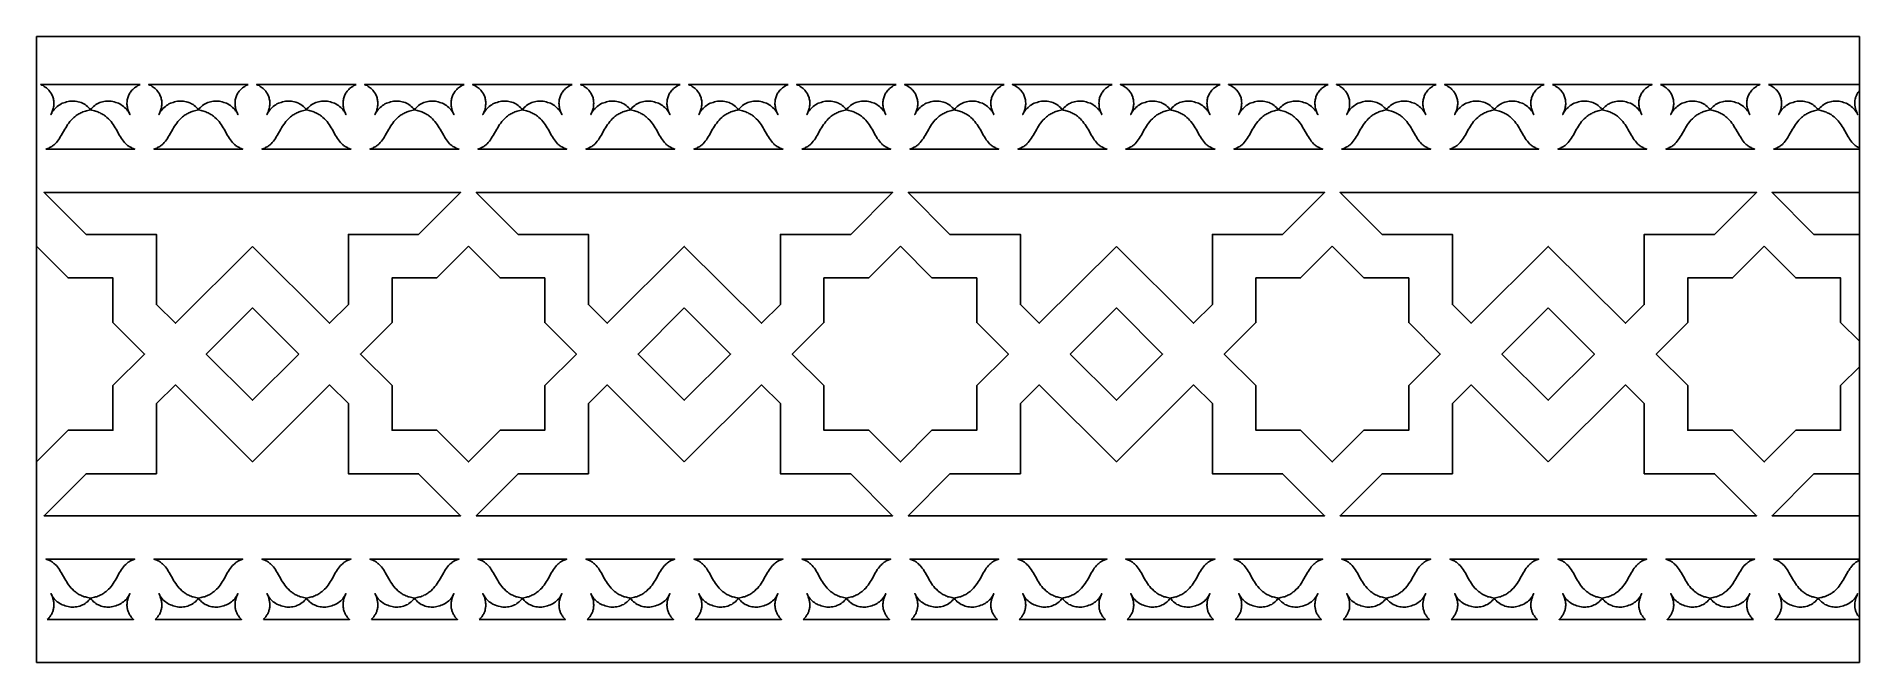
# Model space of a CAD drawing. Extents: x -53 to 63, y -91 to -51.
import ezdxf

# ---------------------------------------------------------------- set-up
doc = ezdxf.new("R2010")
doc.units = 0
doc.header["$MEASUREMENT"] = 0
doc.layers.get('0').update_dxf_attribs({"linetype": 'CONTINUOUS'})
doc.layers.add('LAYER_1', color=18, linetype='CONTINUOUS')

msp = doc.modelspace()

# ---------------------------------------------------------------- linework, layer by layer
for p, q in [((-53.04, -91.21), (-53.04, -51.22)), ((63.41, -91.21), (63.41, -51.22))]:
    msp.add_line(p, q)
at = {"layer": 'LAYER_1'}
for points in [[(63.41, -51.22), (-53.04, -51.22)], [(-53.04, -91.21), (63.41, -91.21)]]:
    msp.add_lwpolyline(points, dxfattribs=at)
for points in [[(-46.41, -54.28), (-52.77, -54.28), (-52.69, -54.32), (-52.62, -54.36), (-52.55, -54.41), (-52.48, -54.45), (-52.41, -54.5), (-52.36, -54.55), (-52.3, -54.6), (-52.25, -54.66), (-52.2, -54.71), (-52.16, -54.77), (-52.12, -54.83), (-52.08, -54.89), (-52.05, -54.95), (-52.02, -55.01), (-52, -55.08), (-51.98, -55.14), (-51.96, -55.2), (-51.95, -55.27), (-51.94, -55.34), (-51.94, -55.4), (-51.93, -55.47), (-51.93, -55.54), (-51.94, -55.6), (-51.94, -55.67), (-51.96, -55.74), (-51.97, -55.81), (-51.99, -55.88), (-52.01, -55.94), (-52.03, -56.01), (-52.06, -56.08), (-52.09, -56.14), (-52.12, -56.21), (-52.07, -56.12), (-52.03, -56.04), (-51.97, -55.96), (-51.91, -55.88), (-51.85, -55.81), (-51.78, -55.75), (-51.71, -55.69), (-51.63, -55.63), (-51.55, -55.58), (-51.47, -55.53), (-51.39, -55.49), (-51.3, -55.46), (-51.21, -55.43), (-51.12, -55.4), (-51.02, -55.38), (-50.93, -55.36), (-50.84, -55.35), (-50.74, -55.35), (-50.65, -55.35), (-50.56, -55.36), (-50.46, -55.37), (-50.37, -55.39), (-50.28, -55.41), (-50.19, -55.44), (-50.11, -55.48), (-50.02, -55.52), (-49.94, -55.57), (-49.86, -55.63), (-49.79, -55.69), (-49.72, -55.76), (-49.66, -55.83), (-49.59, -55.91), (-49.51, -55.93), (-49.42, -55.95), (-49.34, -55.97), (-49.27, -55.99), (-49.19, -56.02), (-49.12, -56.04), (-49.05, -56.07), (-48.98, -56.1), (-48.92, -56.13), (-48.86, -56.16), (-48.8, -56.2), (-48.74, -56.23), (-48.69, -56.27), (-48.64, -56.31), (-48.58, -56.35), (-48.54, -56.39), (-48.45, -56.48), (-48.36, -56.56), (-48.28, -56.66), (-48.21, -56.75), (-48.14, -56.85), (-48.08, -56.95), (-48.01, -57.05), (-47.96, -57.15), (-47.73, -57.55), (-47.67, -57.64), (-47.61, -57.74), (-47.55, -57.83), (-47.48, -57.91), (-47.41, -58), (-47.34, -58.07), (-47.3, -58.11), (-47.26, -58.15), (-47.22, -58.18), (-47.18, -58.21), (-47.13, -58.24), (-47.08, -58.27), (-47.03, -58.3), (-46.98, -58.32), (-46.93, -58.35), (-46.87, -58.37), (-46.82, -58.39), (-46.76, -58.41), (-52.43, -58.41), (-52.37, -58.39), (-52.31, -58.37), (-52.26, -58.35), (-52.21, -58.32), (-52.15, -58.3), (-52.11, -58.27), (-52.06, -58.24), (-52.01, -58.21), (-51.97, -58.18), (-51.93, -58.15), (-51.89, -58.11), (-51.85, -58.07), (-51.77, -58), (-51.7, -57.91), (-51.64, -57.83), (-51.58, -57.74), (-51.52, -57.64), (-51.46, -57.55), (-51.23, -57.15), (-51.17, -57.05), (-51.11, -56.95), (-51.05, -56.85), (-50.98, -56.75), (-50.91, -56.66), (-50.83, -56.56), (-50.74, -56.48), (-50.65, -56.39), (-50.6, -56.35), (-50.55, -56.31), (-50.5, -56.27), (-50.45, -56.23), (-50.39, -56.2), (-50.33, -56.16), (-50.27, -56.13), (-50.21, -56.1), (-50.14, -56.07), (-50.07, -56.04), (-50, -56.02), (-49.92, -55.99), (-49.85, -55.97), (-49.77, -55.95), (-49.68, -55.93), (-49.59, -55.91), (-49.53, -55.83), (-49.47, -55.76), (-49.4, -55.69), (-49.32, -55.63), (-49.25, -55.57), (-49.17, -55.52), (-49.08, -55.48), (-49, -55.44), (-48.91, -55.41), (-48.82, -55.39), (-48.73, -55.37), (-48.63, -55.36), (-48.54, -55.35), (-48.45, -55.35), (-48.35, -55.35), (-48.26, -55.36), (-48.16, -55.38), (-48.07, -55.4), (-47.98, -55.43), (-47.89, -55.46), (-47.8, -55.49), (-47.72, -55.53), (-47.64, -55.58), (-47.56, -55.63), (-47.48, -55.69), (-47.41, -55.75), (-47.34, -55.81), (-47.28, -55.88), (-47.22, -55.96), (-47.16, -56.04), (-47.11, -56.12), (-47.07, -56.21), (-47.1, -56.14), (-47.13, -56.08), (-47.16, -56.01), (-47.18, -55.94), (-47.2, -55.88), (-47.22, -55.81), (-47.23, -55.74), (-47.24, -55.67), (-47.25, -55.6), (-47.26, -55.54), (-47.26, -55.47), (-47.25, -55.4), (-47.25, -55.34), (-47.24, -55.27), (-47.22, -55.2), (-47.21, -55.14), (-47.19, -55.08), (-47.16, -55.01), (-47.14, -54.95), (-47.1, -54.89), (-47.07, -54.83), (-47.03, -54.77), (-46.99, -54.71), (-46.94, -54.66), (-46.89, -54.6), (-46.83, -54.55), (-46.77, -54.5), (-46.71, -54.45), (-46.64, -54.41), (-46.57, -54.36), (-46.5, -54.32)], [(-39.52, -54.28), (-45.88, -54.28), (-45.8, -54.32), (-45.72, -54.36), (-45.65, -54.41), (-45.58, -54.45), (-45.52, -54.5), (-45.46, -54.55), (-45.4, -54.6), (-45.35, -54.66), (-45.3, -54.71), (-45.26, -54.77), (-45.22, -54.83), (-45.19, -54.89), (-45.16, -54.95), (-45.13, -55.01), (-45.1, -55.08), (-45.08, -55.14), (-45.07, -55.2), (-45.05, -55.27), (-45.04, -55.34), (-45.04, -55.4), (-45.04, -55.47), (-45.04, -55.54), (-45.04, -55.6), (-45.05, -55.67), (-45.06, -55.74), (-45.07, -55.81), (-45.09, -55.88), (-45.11, -55.94), (-45.13, -56.01), (-45.16, -56.08), (-45.19, -56.14), (-45.22, -56.21), (-45.18, -56.12), (-45.13, -56.04), (-45.08, -55.96), (-45.02, -55.88), (-44.96, -55.81), (-44.89, -55.75), (-44.81, -55.69), (-44.74, -55.63), (-44.66, -55.58), (-44.58, -55.53), (-44.49, -55.49), (-44.4, -55.46), (-44.31, -55.43), (-44.22, -55.4), (-44.13, -55.38), (-44.04, -55.36), (-43.94, -55.35), (-43.85, -55.35), (-43.75, -55.35), (-43.66, -55.36), (-43.57, -55.37), (-43.47, -55.39), (-43.38, -55.41), (-43.3, -55.44), (-43.21, -55.48), (-43.13, -55.52), (-43.04, -55.57), (-42.97, -55.63), (-42.89, -55.69), (-42.82, -55.76), (-42.76, -55.83), (-42.7, -55.91), (-42.61, -55.93), (-42.53, -55.95), (-42.45, -55.97), (-42.37, -55.99), (-42.29, -56.02), (-42.22, -56.04), (-42.15, -56.07), (-42.08, -56.1), (-42.02, -56.13), (-41.96, -56.16), (-41.9, -56.2), (-41.84, -56.23), (-41.79, -56.27), (-41.74, -56.31), (-41.69, -56.35), (-41.64, -56.39), (-41.55, -56.48), (-41.46, -56.56), (-41.38, -56.66), (-41.31, -56.75), (-41.24, -56.85), (-41.18, -56.95), (-41.12, -57.05), (-41.06, -57.15), (-40.83, -57.55), (-40.77, -57.64), (-40.71, -57.74), (-40.65, -57.83), (-40.58, -57.91), (-40.52, -58), (-40.44, -58.07), (-40.4, -58.11), (-40.36, -58.15), (-40.32, -58.18), (-40.28, -58.21), (-40.23, -58.24), (-40.18, -58.27), (-40.13, -58.3), (-40.08, -58.32), (-40.03, -58.35), (-39.97, -58.37), (-39.92, -58.39), (-39.86, -58.41), (-45.54, -58.41), (-45.48, -58.39), (-45.42, -58.37), (-45.36, -58.35), (-45.31, -58.32), (-45.26, -58.3), (-45.21, -58.27), (-45.16, -58.24), (-45.12, -58.21), (-45.07, -58.18), (-45.03, -58.15), (-44.99, -58.11), (-44.95, -58.07), (-44.88, -58), (-44.81, -57.91), (-44.74, -57.83), (-44.68, -57.74), (-44.62, -57.64), (-44.56, -57.55), (-44.34, -57.15), (-44.28, -57.05), (-44.22, -56.95), (-44.15, -56.85), (-44.08, -56.75), (-44.01, -56.66), (-43.93, -56.56), (-43.85, -56.48), (-43.76, -56.39), (-43.71, -56.35), (-43.66, -56.31), (-43.6, -56.27), (-43.55, -56.23), (-43.49, -56.2), (-43.43, -56.16), (-43.37, -56.13), (-43.31, -56.1), (-43.24, -56.07), (-43.17, -56.04), (-43.1, -56.02), (-43.03, -55.99), (-42.95, -55.97), (-42.87, -55.95), (-42.78, -55.93), (-42.7, -55.91), (-42.64, -55.83), (-42.57, -55.76), (-42.5, -55.69), (-42.43, -55.63), (-42.35, -55.57), (-42.27, -55.52), (-42.18, -55.48), (-42.1, -55.44), (-42.01, -55.41), (-41.92, -55.39), (-41.83, -55.37), (-41.73, -55.36), (-41.64, -55.35), (-41.55, -55.35), (-41.45, -55.35), (-41.36, -55.36), (-41.26, -55.38), (-41.17, -55.4), (-41.08, -55.43), (-40.99, -55.46), (-40.9, -55.49), (-40.82, -55.53), (-40.73, -55.58), (-40.65, -55.63), (-40.58, -55.69), (-40.51, -55.75), (-40.44, -55.81), (-40.37, -55.88), (-40.32, -55.96), (-40.26, -56.04), (-40.21, -56.12), (-40.17, -56.21), (-40.2, -56.14), (-40.23, -56.08), (-40.26, -56.01), (-40.28, -55.94), (-40.3, -55.88), (-40.32, -55.81), (-40.33, -55.74), (-40.35, -55.67), (-40.35, -55.6), (-40.36, -55.54), (-40.36, -55.47), (-40.36, -55.4), (-40.35, -55.34), (-40.34, -55.27), (-40.33, -55.2), (-40.31, -55.14), (-40.29, -55.08), (-40.27, -55.01), (-40.24, -54.95), (-40.21, -54.89), (-40.17, -54.83), (-40.13, -54.77), (-40.09, -54.71), (-40.04, -54.66), (-39.99, -54.6), (-39.93, -54.55), (-39.88, -54.5), (-39.81, -54.45), (-39.74, -54.41), (-39.67, -54.36), (-39.6, -54.32)], [(-32.62, -54.28), (-38.98, -54.28), (-38.9, -54.32), (-38.82, -54.36), (-38.75, -54.41), (-38.68, -54.45), (-38.62, -54.5), (-38.56, -54.55), (-38.5, -54.6), (-38.45, -54.66), (-38.4, -54.71), (-38.36, -54.77), (-38.32, -54.83), (-38.29, -54.89), (-38.26, -54.95), (-38.23, -55.01), (-38.2, -55.08), (-38.18, -55.14), (-38.17, -55.2), (-38.15, -55.27), (-38.14, -55.34), (-38.14, -55.4), (-38.14, -55.47), (-38.14, -55.54), (-38.14, -55.6), (-38.15, -55.67), (-38.16, -55.74), (-38.17, -55.81), (-38.19, -55.88), (-38.21, -55.94), (-38.23, -56.01), (-38.26, -56.08), (-38.29, -56.14), (-38.32, -56.21), (-38.28, -56.12), (-38.23, -56.04), (-38.18, -55.96), (-38.12, -55.88), (-38.06, -55.81), (-37.99, -55.75), (-37.92, -55.69), (-37.84, -55.63), (-37.76, -55.58), (-37.68, -55.53), (-37.59, -55.49), (-37.5, -55.46), (-37.41, -55.43), (-37.32, -55.4), (-37.23, -55.38), (-37.14, -55.36), (-37.04, -55.35), (-36.95, -55.35), (-36.85, -55.35), (-36.76, -55.36), (-36.67, -55.37), (-36.57, -55.39), (-36.48, -55.41), (-36.4, -55.44), (-36.31, -55.48), (-36.23, -55.52), (-36.15, -55.57), (-36.07, -55.63), (-35.99, -55.69), (-35.92, -55.76), (-35.86, -55.83), (-35.8, -55.91), (-35.71, -55.93), (-35.63, -55.95), (-35.55, -55.97), (-35.47, -55.99), (-35.39, -56.02), (-35.32, -56.04), (-35.25, -56.07), (-35.19, -56.1), (-35.12, -56.13), (-35.06, -56.16), (-35, -56.2), (-34.94, -56.23), (-34.89, -56.27), (-34.84, -56.31), (-34.79, -56.35), (-34.74, -56.39), (-34.65, -56.48), (-34.56, -56.56), (-34.48, -56.66), (-34.41, -56.75), (-34.34, -56.85), (-34.28, -56.95), (-34.22, -57.05), (-34.16, -57.15), (-33.93, -57.55), (-33.87, -57.64), (-33.81, -57.74), (-33.75, -57.83), (-33.68, -57.91), (-33.62, -58), (-33.54, -58.07), (-33.5, -58.11), (-33.46, -58.15), (-33.42, -58.18), (-33.38, -58.21), (-33.33, -58.24), (-33.28, -58.27), (-33.23, -58.3), (-33.18, -58.32), (-33.13, -58.35), (-33.07, -58.37), (-33.02, -58.39), (-32.96, -58.41), (-38.64, -58.41), (-38.58, -58.39), (-38.52, -58.37), (-38.46, -58.35), (-38.41, -58.32), (-38.36, -58.3), (-38.31, -58.27), (-38.26, -58.24), (-38.22, -58.21), (-38.17, -58.18), (-38.13, -58.15), (-38.09, -58.11), (-38.05, -58.07), (-37.98, -58), (-37.91, -57.91), (-37.84, -57.83), (-37.78, -57.74), (-37.72, -57.64), (-37.66, -57.55), (-37.44, -57.15), (-37.38, -57.05), (-37.32, -56.95), (-37.25, -56.85), (-37.18, -56.75), (-37.11, -56.66), (-37.03, -56.56), (-36.95, -56.48), (-36.86, -56.39), (-36.81, -56.35), (-36.76, -56.31), (-36.7, -56.27), (-36.65, -56.23), (-36.59, -56.2), (-36.53, -56.16), (-36.47, -56.13), (-36.41, -56.1), (-36.34, -56.07), (-36.27, -56.04), (-36.2, -56.02), (-36.13, -55.99), (-36.05, -55.97), (-35.97, -55.95), (-35.88, -55.93), (-35.8, -55.91), (-35.74, -55.83), (-35.67, -55.76), (-35.6, -55.69), (-35.53, -55.63), (-35.45, -55.57), (-35.37, -55.52), (-35.28, -55.48), (-35.2, -55.44), (-35.11, -55.41), (-35.02, -55.39), (-34.93, -55.37), (-34.83, -55.36), (-34.74, -55.35), (-34.65, -55.35), (-34.55, -55.35), (-34.46, -55.36), (-34.36, -55.38), (-34.27, -55.4), (-34.18, -55.43), (-34.09, -55.46), (-34, -55.49), (-33.92, -55.53), (-33.83, -55.58), (-33.75, -55.63), (-33.68, -55.69), (-33.61, -55.75), (-33.54, -55.81), (-33.47, -55.88), (-33.42, -55.96), (-33.36, -56.04), (-33.31, -56.12), (-33.27, -56.21), (-33.3, -56.14), (-33.33, -56.08), (-33.36, -56.01), (-33.38, -55.94), (-33.4, -55.88), (-33.42, -55.81), (-33.43, -55.74), (-33.45, -55.67), (-33.45, -55.6), (-33.46, -55.54), (-33.46, -55.47), (-33.46, -55.4), (-33.45, -55.34), (-33.44, -55.27), (-33.43, -55.2), (-33.41, -55.14), (-33.39, -55.08), (-33.37, -55.01), (-33.34, -54.95), (-33.31, -54.89), (-33.27, -54.83), (-33.23, -54.77), (-33.19, -54.71), (-33.14, -54.66), (-33.09, -54.6), (-33.04, -54.55), (-32.98, -54.5), (-32.91, -54.45), (-32.84, -54.41), (-32.77, -54.36), (-32.7, -54.32)], [(-25.72, -54.28), (-32.08, -54.28), (-32, -54.32), (-31.92, -54.36), (-31.85, -54.41), (-31.78, -54.45), (-31.72, -54.5), (-31.66, -54.55), (-31.6, -54.6), (-31.55, -54.66), (-31.51, -54.71), (-31.46, -54.77), (-31.42, -54.83), (-31.39, -54.89), (-31.36, -54.95), (-31.33, -55.01), (-31.31, -55.08), (-31.28, -55.14), (-31.27, -55.2), (-31.25, -55.27), (-31.25, -55.34), (-31.24, -55.4), (-31.24, -55.47), (-31.24, -55.54), (-31.24, -55.6), (-31.25, -55.67), (-31.26, -55.74), (-31.27, -55.81), (-31.29, -55.88), (-31.31, -55.94), (-31.33, -56.01), (-31.36, -56.08), (-31.39, -56.14), (-31.42, -56.21), (-31.38, -56.12), (-31.33, -56.04), (-31.28, -55.96), (-31.22, -55.88), (-31.15, -55.81), (-31.09, -55.75), (-31.01, -55.69), (-30.94, -55.63), (-30.86, -55.58), (-30.78, -55.53), (-30.69, -55.49), (-30.6, -55.46), (-30.51, -55.43), (-30.42, -55.4), (-30.33, -55.38), (-30.24, -55.36), (-30.14, -55.35), (-30.05, -55.35), (-29.95, -55.35), (-29.86, -55.36), (-29.77, -55.37), (-29.68, -55.39), (-29.59, -55.41), (-29.5, -55.44), (-29.41, -55.48), (-29.33, -55.52), (-29.25, -55.57), (-29.17, -55.63), (-29.1, -55.69), (-29.03, -55.76), (-28.96, -55.83), (-28.9, -55.91), (-28.81, -55.93), (-28.73, -55.95), (-28.65, -55.97), (-28.57, -55.99), (-28.5, -56.02), (-28.42, -56.04), (-28.35, -56.07), (-28.29, -56.1), (-28.22, -56.13), (-28.16, -56.16), (-28.1, -56.2), (-28.05, -56.23), (-27.99, -56.27), (-27.94, -56.31), (-27.89, -56.35), (-27.84, -56.39), (-27.75, -56.48), (-27.67, -56.56), (-27.59, -56.66), (-27.51, -56.75), (-27.45, -56.85), (-27.38, -56.95), (-27.32, -57.05), (-27.26, -57.15), (-27.03, -57.55), (-26.98, -57.64), (-26.92, -57.74), (-26.85, -57.83), (-26.79, -57.91), (-26.72, -58), (-26.65, -58.07), (-26.61, -58.11), (-26.57, -58.15), (-26.52, -58.18), (-26.48, -58.21), (-26.44, -58.24), (-26.39, -58.27), (-26.34, -58.3), (-26.29, -58.32), (-26.23, -58.35), (-26.18, -58.37), (-26.12, -58.39), (-26.06, -58.41), (-31.74, -58.41), (-31.68, -58.39), (-31.62, -58.37), (-31.56, -58.35), (-31.51, -58.32), (-31.46, -58.3), (-31.41, -58.27), (-31.36, -58.24), (-31.32, -58.21), (-31.27, -58.18), (-31.23, -58.15), (-31.19, -58.11), (-31.15, -58.07), (-31.08, -58), (-31.01, -57.91), (-30.94, -57.83), (-30.88, -57.74), (-30.82, -57.64), (-30.76, -57.55), (-30.54, -57.15), (-30.48, -57.05), (-30.42, -56.95), (-30.35, -56.85), (-30.28, -56.75), (-30.21, -56.66), (-30.13, -56.56), (-30.05, -56.48), (-29.96, -56.39), (-29.91, -56.35), (-29.86, -56.31), (-29.81, -56.27), (-29.75, -56.23), (-29.69, -56.2), (-29.64, -56.16), (-29.57, -56.13), (-29.51, -56.1), (-29.44, -56.07), (-29.37, -56.04), (-29.3, -56.02), (-29.23, -55.99), (-29.15, -55.97), (-29.07, -55.95), (-28.99, -55.93), (-28.9, -55.91), (-28.84, -55.83), (-28.77, -55.76), (-28.7, -55.69), (-28.63, -55.63), (-28.55, -55.57), (-28.47, -55.52), (-28.39, -55.48), (-28.3, -55.44), (-28.21, -55.41), (-28.12, -55.39), (-28.03, -55.37), (-27.94, -55.36), (-27.84, -55.35), (-27.75, -55.35), (-27.66, -55.35), (-27.56, -55.36), (-27.47, -55.38), (-27.38, -55.4), (-27.28, -55.43), (-27.2, -55.46), (-27.11, -55.49), (-27.02, -55.53), (-26.94, -55.58), (-26.86, -55.63), (-26.78, -55.69), (-26.71, -55.75), (-26.64, -55.81), (-26.58, -55.88), (-26.52, -55.96), (-26.47, -56.04), (-26.42, -56.12), (-26.38, -56.21), (-26.41, -56.14), (-26.44, -56.08), (-26.46, -56.01), (-26.49, -55.94), (-26.51, -55.88), (-26.52, -55.81), (-26.54, -55.74), (-26.55, -55.67), (-26.56, -55.6), (-26.56, -55.54), (-26.56, -55.47), (-26.56, -55.4), (-26.55, -55.34), (-26.54, -55.27), (-26.53, -55.2), (-26.51, -55.14), (-26.49, -55.08), (-26.47, -55.01), (-26.44, -54.95), (-26.41, -54.89), (-26.37, -54.83), (-26.34, -54.77), (-26.29, -54.71), (-26.24, -54.66), (-26.19, -54.6), (-26.14, -54.55), (-26.08, -54.5), (-26.02, -54.45), (-25.95, -54.41), (-25.88, -54.36), (-25.8, -54.32)], [(-18.82, -54.28), (-25.18, -54.28), (-25.1, -54.32), (-25.03, -54.36), (-24.95, -54.41), (-24.89, -54.45), (-24.82, -54.5), (-24.76, -54.55), (-24.71, -54.6), (-24.66, -54.66), (-24.61, -54.71), (-24.57, -54.77), (-24.53, -54.83), (-24.49, -54.89), (-24.46, -54.95), (-24.43, -55.01), (-24.41, -55.08), (-24.39, -55.14), (-24.37, -55.2), (-24.36, -55.27), (-24.35, -55.34), (-24.34, -55.4), (-24.34, -55.47), (-24.34, -55.54), (-24.35, -55.6), (-24.35, -55.67), (-24.36, -55.74), (-24.38, -55.81), (-24.39, -55.88), (-24.41, -55.94), (-24.44, -56.01), (-24.46, -56.08), (-24.49, -56.14), (-24.53, -56.21), (-24.48, -56.12), (-24.43, -56.04), (-24.38, -55.96), (-24.32, -55.88), (-24.26, -55.81), (-24.19, -55.75), (-24.12, -55.69), (-24.04, -55.63), (-23.96, -55.58), (-23.88, -55.53), (-23.79, -55.49), (-23.71, -55.46), (-23.62, -55.43), (-23.53, -55.4), (-23.43, -55.38), (-23.34, -55.36), (-23.25, -55.35), (-23.15, -55.35), (-23.06, -55.35), (-22.96, -55.36), (-22.87, -55.37), (-22.78, -55.39), (-22.69, -55.41), (-22.6, -55.44), (-22.51, -55.48), (-22.43, -55.52), (-22.35, -55.57), (-22.27, -55.63), (-22.2, -55.69), (-22.13, -55.76), (-22.06, -55.83), (-22, -55.91), (-21.92, -55.93), (-21.83, -55.95), (-21.75, -55.97), (-21.67, -55.99), (-21.6, -56.02), (-21.53, -56.04), (-21.46, -56.07), (-21.39, -56.1), (-21.33, -56.13), (-21.27, -56.16), (-21.21, -56.2), (-21.15, -56.23), (-21.1, -56.27), (-21.04, -56.31), (-20.99, -56.35), (-20.95, -56.39), (-20.85, -56.48), (-20.77, -56.56), (-20.69, -56.66), (-20.62, -56.75), (-20.55, -56.85), (-20.48, -56.95), (-20.42, -57.05), (-20.36, -57.15), (-20.14, -57.55), (-20.08, -57.64), (-20.02, -57.74), (-19.96, -57.83), (-19.89, -57.91), (-19.82, -58), (-19.75, -58.07), (-19.71, -58.11), (-19.67, -58.15), (-19.63, -58.18), (-19.58, -58.21), (-19.54, -58.24), (-19.49, -58.27), (-19.44, -58.3), (-19.39, -58.32), (-19.34, -58.35), (-19.28, -58.37), (-19.23, -58.39), (-19.17, -58.41), (-24.84, -58.41), (-24.78, -58.39), (-24.72, -58.37), (-24.67, -58.35), (-24.61, -58.32), (-24.56, -58.3), (-24.51, -58.27), (-24.47, -58.24), (-24.42, -58.21), (-24.38, -58.18), (-24.34, -58.15), (-24.3, -58.11), (-24.26, -58.07), (-24.18, -58), (-24.11, -57.91), (-24.05, -57.83), (-23.99, -57.74), (-23.93, -57.64), (-23.87, -57.55), (-23.64, -57.15), (-23.58, -57.05), (-23.52, -56.95), (-23.46, -56.85), (-23.39, -56.75), (-23.32, -56.66), (-23.24, -56.56), (-23.15, -56.48), (-23.06, -56.39), (-23.01, -56.35), (-22.96, -56.31), (-22.91, -56.27), (-22.86, -56.23), (-22.8, -56.2), (-22.74, -56.16), (-22.68, -56.13), (-22.61, -56.1), (-22.55, -56.07), (-22.48, -56.04), (-22.41, -56.02), (-22.33, -55.99), (-22.26, -55.97), (-22.17, -55.95), (-22.09, -55.93), (-22, -55.91), (-21.94, -55.83), (-21.88, -55.76), (-21.81, -55.69), (-21.73, -55.63), (-21.66, -55.57), (-21.58, -55.52), (-21.49, -55.48), (-21.41, -55.44), (-21.32, -55.41), (-21.23, -55.39), (-21.14, -55.37), (-21.04, -55.36), (-20.95, -55.35), (-20.85, -55.35), (-20.76, -55.35), (-20.67, -55.36), (-20.57, -55.38), (-20.48, -55.4), (-20.39, -55.43), (-20.3, -55.46), (-20.21, -55.49), (-20.13, -55.53), (-20.04, -55.58), (-19.96, -55.63), (-19.89, -55.69), (-19.82, -55.75), (-19.75, -55.81), (-19.68, -55.88), (-19.62, -55.96), (-19.57, -56.04), (-19.52, -56.12), (-19.48, -56.21), (-19.51, -56.14), (-19.54, -56.08), (-19.57, -56.01), (-19.59, -55.94), (-19.61, -55.88), (-19.63, -55.81), (-19.64, -55.74), (-19.65, -55.67), (-19.66, -55.6), (-19.66, -55.54), (-19.67, -55.47), (-19.66, -55.4), (-19.66, -55.34), (-19.65, -55.27), (-19.63, -55.2), (-19.62, -55.14), (-19.6, -55.08), (-19.57, -55.01), (-19.55, -54.95), (-19.51, -54.89), (-19.48, -54.83), (-19.44, -54.77), (-19.4, -54.71), (-19.35, -54.66), (-19.3, -54.6), (-19.24, -54.55), (-19.18, -54.5), (-19.12, -54.45), (-19.05, -54.41), (-18.98, -54.36), (-18.9, -54.32)], [(-11.92, -54.28), (-18.29, -54.28), (-18.21, -54.32), (-18.13, -54.36), (-18.06, -54.41), (-17.99, -54.45), (-17.93, -54.5), (-17.87, -54.55), (-17.81, -54.6), (-17.76, -54.66), (-17.71, -54.71), (-17.67, -54.77), (-17.63, -54.83), (-17.6, -54.89), (-17.56, -54.95), (-17.54, -55.01), (-17.51, -55.08), (-17.49, -55.14), (-17.48, -55.2), (-17.46, -55.27), (-17.45, -55.34), (-17.45, -55.4), (-17.44, -55.47), (-17.45, -55.54), (-17.45, -55.6), (-17.46, -55.67), (-17.47, -55.74), (-17.48, -55.81), (-17.5, -55.88), (-17.52, -55.94), (-17.54, -56.01), (-17.57, -56.08), (-17.6, -56.14), (-17.63, -56.21), (-17.59, -56.12), (-17.54, -56.04), (-17.49, -55.96), (-17.43, -55.88), (-17.36, -55.81), (-17.3, -55.75), (-17.22, -55.69), (-17.15, -55.63), (-17.07, -55.58), (-16.99, -55.53), (-16.9, -55.49), (-16.81, -55.46), (-16.72, -55.43), (-16.63, -55.4), (-16.54, -55.38), (-16.45, -55.36), (-16.35, -55.35), (-16.26, -55.35), (-16.16, -55.35), (-16.07, -55.36), (-15.98, -55.37), (-15.88, -55.39), (-15.79, -55.41), (-15.7, -55.44), (-15.62, -55.48), (-15.53, -55.52), (-15.45, -55.57), (-15.38, -55.63), (-15.3, -55.69), (-15.23, -55.76), (-15.17, -55.83), (-15.11, -55.91), (-15.02, -55.93), (-14.93, -55.95), (-14.85, -55.97), (-14.78, -55.99), (-14.7, -56.02), (-14.63, -56.04), (-14.56, -56.07), (-14.49, -56.1), (-14.43, -56.13), (-14.37, -56.16), (-14.31, -56.2), (-14.25, -56.23), (-14.2, -56.27), (-14.15, -56.31), (-14.09, -56.35), (-14.05, -56.39), (-13.96, -56.48), (-13.87, -56.56), (-13.79, -56.66), (-13.72, -56.75), (-13.65, -56.85), (-13.59, -56.95), (-13.52, -57.05), (-13.46, -57.15), (-13.24, -57.55), (-13.18, -57.64), (-13.12, -57.74), (-13.06, -57.83), (-12.99, -57.91), (-12.92, -58), (-12.85, -58.07), (-12.81, -58.11), (-12.77, -58.15), (-12.73, -58.18), (-12.68, -58.21), (-12.64, -58.24), (-12.59, -58.27), (-12.54, -58.3), (-12.49, -58.32), (-12.44, -58.35), (-12.38, -58.37), (-12.33, -58.39), (-12.27, -58.41), (-17.95, -58.41), (-17.89, -58.39), (-17.83, -58.37), (-17.77, -58.35), (-17.72, -58.32), (-17.67, -58.3), (-17.62, -58.27), (-17.57, -58.24), (-17.53, -58.21), (-17.48, -58.18), (-17.44, -58.15), (-17.4, -58.11), (-17.36, -58.07), (-17.29, -58), (-17.22, -57.91), (-17.15, -57.83), (-17.09, -57.74), (-17.03, -57.64), (-16.97, -57.55), (-16.75, -57.15), (-16.69, -57.05), (-16.63, -56.95), (-16.56, -56.85), (-16.49, -56.75), (-16.42, -56.66), (-16.34, -56.56), (-16.26, -56.48), (-16.16, -56.39), (-16.12, -56.35), (-16.07, -56.31), (-16.01, -56.27), (-15.96, -56.23), (-15.9, -56.2), (-15.84, -56.16), (-15.78, -56.13), (-15.72, -56.1), (-15.65, -56.07), (-15.58, -56.04), (-15.51, -56.02), (-15.43, -55.99), (-15.36, -55.97), (-15.28, -55.95), (-15.19, -55.93), (-15.11, -55.91), (-15.04, -55.83), (-14.98, -55.76), (-14.91, -55.69), (-14.83, -55.63), (-14.76, -55.57), (-14.68, -55.52), (-14.59, -55.48), (-14.51, -55.44), (-14.42, -55.41), (-14.33, -55.39), (-14.24, -55.37), (-14.14, -55.36), (-14.05, -55.35), (-13.95, -55.35), (-13.86, -55.35), (-13.77, -55.36), (-13.67, -55.38), (-13.58, -55.4), (-13.49, -55.43), (-13.4, -55.46), (-13.31, -55.49), (-13.23, -55.53), (-13.14, -55.58), (-13.06, -55.63), (-12.99, -55.69), (-12.91, -55.75), (-12.85, -55.81), (-12.78, -55.88), (-12.72, -55.96), (-12.67, -56.04), (-12.62, -56.12), (-12.58, -56.21), (-12.61, -56.14), (-12.64, -56.08), (-12.67, -56.01), (-12.69, -55.94), (-12.71, -55.88), (-12.73, -55.81), (-12.74, -55.74), (-12.75, -55.67), (-12.76, -55.6), (-12.77, -55.54), (-12.77, -55.47), (-12.76, -55.4), (-12.76, -55.34), (-12.75, -55.27), (-12.74, -55.2), (-12.72, -55.14), (-12.7, -55.08), (-12.67, -55.01), (-12.65, -54.95), (-12.62, -54.89), (-12.58, -54.83), (-12.54, -54.77), (-12.5, -54.71), (-12.45, -54.66), (-12.4, -54.6), (-12.34, -54.55), (-12.28, -54.5), (-12.22, -54.45), (-12.15, -54.41), (-12.08, -54.36), (-12.01, -54.32)], [(-5.03, -54.28), (-11.39, -54.28), (-11.31, -54.32), (-11.23, -54.36), (-11.16, -54.41), (-11.09, -54.45), (-11.03, -54.5), (-10.97, -54.55), (-10.91, -54.6), (-10.86, -54.66), (-10.81, -54.71), (-10.77, -54.77), (-10.73, -54.83), (-10.7, -54.89), (-10.66, -54.95), (-10.64, -55.01), (-10.61, -55.08), (-10.59, -55.14), (-10.58, -55.2), (-10.56, -55.27), (-10.55, -55.34), (-10.55, -55.4), (-10.54, -55.47), (-10.55, -55.54), (-10.55, -55.6), (-10.56, -55.67), (-10.57, -55.74), (-10.58, -55.81), (-10.6, -55.88), (-10.62, -55.94), (-10.64, -56.01), (-10.67, -56.08), (-10.7, -56.14), (-10.73, -56.21), (-10.69, -56.12), (-10.64, -56.04), (-10.59, -55.96), (-10.53, -55.88), (-10.46, -55.81), (-10.4, -55.75), (-10.32, -55.69), (-10.25, -55.63), (-10.17, -55.58), (-10.09, -55.53), (-10, -55.49), (-9.91, -55.46), (-9.82, -55.43), (-9.73, -55.4), (-9.64, -55.38), (-9.55, -55.36), (-9.45, -55.35), (-9.36, -55.35), (-9.26, -55.35), (-9.17, -55.36), (-9.08, -55.37), (-8.98, -55.39), (-8.89, -55.41), (-8.8, -55.44), (-8.72, -55.48), (-8.63, -55.52), (-8.55, -55.57), (-8.48, -55.63), (-8.4, -55.69), (-8.33, -55.76), (-8.27, -55.83), (-8.21, -55.91), (-8.12, -55.93), (-8.03, -55.95), (-7.95, -55.97), (-7.88, -55.99), (-7.8, -56.02), (-7.73, -56.04), (-7.66, -56.07), (-7.59, -56.1), (-7.53, -56.13), (-7.47, -56.16), (-7.41, -56.2), (-7.35, -56.23), (-7.3, -56.27), (-7.25, -56.31), (-7.2, -56.35), (-7.15, -56.39), (-7.06, -56.48), (-6.97, -56.56), (-6.89, -56.66), (-6.82, -56.75), (-6.75, -56.85), (-6.69, -56.95), (-6.62, -57.05), (-6.57, -57.15), (-6.34, -57.55), (-6.28, -57.64), (-6.22, -57.74), (-6.16, -57.83), (-6.09, -57.91), (-6.02, -58), (-5.95, -58.07), (-5.91, -58.11), (-5.87, -58.15), (-5.83, -58.18), (-5.78, -58.21), (-5.74, -58.24), (-5.69, -58.27), (-5.64, -58.3), (-5.59, -58.32), (-5.54, -58.35), (-5.48, -58.37), (-5.42, -58.39), (-5.36, -58.41), (-11.05, -58.41), (-10.99, -58.39), (-10.93, -58.37), (-10.87, -58.35), (-10.82, -58.32), (-10.77, -58.3), (-10.72, -58.27), (-10.67, -58.24), (-10.63, -58.21), (-10.58, -58.18), (-10.54, -58.15), (-10.5, -58.11), (-10.46, -58.07), (-10.39, -58), (-10.32, -57.91), (-10.25, -57.83), (-10.19, -57.74), (-10.13, -57.64), (-10.07, -57.55), (-9.85, -57.15), (-9.79, -57.05), (-9.73, -56.95), (-9.66, -56.85), (-9.59, -56.75), (-9.52, -56.66), (-9.44, -56.56), (-9.36, -56.48), (-9.26, -56.39), (-9.22, -56.35), (-9.17, -56.31), (-9.11, -56.27), (-9.06, -56.23), (-9, -56.2), (-8.94, -56.16), (-8.88, -56.13), (-8.82, -56.1), (-8.75, -56.07), (-8.68, -56.04), (-8.61, -56.02), (-8.54, -55.99), (-8.46, -55.97), (-8.38, -55.95), (-8.29, -55.93), (-8.21, -55.91), (-8.14, -55.83), (-8.08, -55.76), (-8.01, -55.69), (-7.94, -55.63), (-7.86, -55.57), (-7.78, -55.52), (-7.69, -55.48), (-7.61, -55.44), (-7.52, -55.41), (-7.43, -55.39), (-7.34, -55.37), (-7.24, -55.36), (-7.15, -55.35), (-7.05, -55.35), (-6.96, -55.35), (-6.87, -55.36), (-6.77, -55.38), (-6.68, -55.4), (-6.59, -55.43), (-6.5, -55.46), (-6.41, -55.49), (-6.33, -55.53), (-6.24, -55.58), (-6.16, -55.63), (-6.09, -55.69), (-6.02, -55.75), (-5.95, -55.81), (-5.88, -55.88), (-5.82, -55.96), (-5.77, -56.04), (-5.72, -56.12), (-5.68, -56.21), (-5.71, -56.14), (-5.74, -56.08), (-5.77, -56.01), (-5.79, -55.94), (-5.81, -55.88), (-5.83, -55.81), (-5.84, -55.74), (-5.85, -55.67), (-5.86, -55.6), (-5.87, -55.54), (-5.87, -55.47), (-5.86, -55.4), (-5.86, -55.34), (-5.85, -55.27), (-5.84, -55.2), (-5.82, -55.14), (-5.8, -55.08), (-5.77, -55.01), (-5.75, -54.95), (-5.72, -54.89), (-5.68, -54.83), (-5.64, -54.77), (-5.6, -54.71), (-5.55, -54.66), (-5.5, -54.6), (-5.44, -54.55), (-5.39, -54.5), (-5.32, -54.45), (-5.25, -54.41), (-5.18, -54.36), (-5.11, -54.32)], [(1.87, -54.28), (-4.49, -54.28), (-4.41, -54.32), (-4.33, -54.36), (-4.26, -54.41), (-4.19, -54.45), (-4.13, -54.5), (-4.07, -54.55), (-4.01, -54.6), (-3.96, -54.66), (-3.92, -54.71), (-3.87, -54.77), (-3.83, -54.83), (-3.8, -54.89), (-3.77, -54.95), (-3.74, -55.01), (-3.71, -55.08), (-3.69, -55.14), (-3.68, -55.2), (-3.66, -55.27), (-3.65, -55.34), (-3.65, -55.4), (-3.65, -55.47), (-3.65, -55.54), (-3.65, -55.6), (-3.66, -55.67), (-3.67, -55.74), (-3.68, -55.81), (-3.7, -55.88), (-3.72, -55.94), (-3.74, -56.01), (-3.77, -56.08), (-3.8, -56.14), (-3.83, -56.21), (-3.79, -56.12), (-3.74, -56.04), (-3.69, -55.96), (-3.63, -55.88), (-3.56, -55.81), (-3.5, -55.75), (-3.42, -55.69), (-3.35, -55.63), (-3.27, -55.58), (-3.18, -55.53), (-3.1, -55.49), (-3.01, -55.46), (-2.92, -55.43), (-2.83, -55.4), (-2.74, -55.38), (-2.64, -55.36), (-2.55, -55.35), (-2.46, -55.35), (-2.36, -55.35), (-2.27, -55.36), (-2.18, -55.37), (-2.08, -55.39), (-1.99, -55.41), (-1.91, -55.44), (-1.82, -55.48), (-1.74, -55.52), (-1.65, -55.57), (-1.58, -55.63), (-1.5, -55.69), (-1.43, -55.76), (-1.37, -55.83), (-1.31, -55.91), (-1.22, -55.93), (-1.14, -55.95), (-1.06, -55.97), (-0.98, -55.99), (-0.9, -56.02), (-0.83, -56.04), (-0.76, -56.07), (-0.7, -56.1), (-0.63, -56.13), (-0.57, -56.16), (-0.51, -56.2), (-0.46, -56.23), (-0.4, -56.27), (-0.35, -56.31), (-0.3, -56.35), (-0.25, -56.39), (-0.16, -56.48), (-0.07, -56.56), (0, -56.66), (0.08, -56.75), (0.15, -56.85), (0.21, -56.95), (0.27, -57.05), (0.33, -57.15), (0.56, -57.55), (0.62, -57.64), (0.67, -57.74), (0.74, -57.83), (0.8, -57.91), (0.87, -58), (0.95, -58.07), (0.98, -58.11), (1.03, -58.15), (1.07, -58.18), (1.11, -58.21), (1.16, -58.24), (1.2, -58.27), (1.25, -58.3), (1.3, -58.32), (1.36, -58.35), (1.41, -58.37), (1.47, -58.39), (1.53, -58.41), (-4.14, -58.41), (-4.09, -58.39), (-4.03, -58.37), (-3.97, -58.35), (-3.92, -58.32), (-3.87, -58.3), (-3.82, -58.27), (-3.77, -58.24), (-3.73, -58.21), (-3.68, -58.18), (-3.64, -58.15), (-3.6, -58.11), (-3.56, -58.07), (-3.49, -58), (-3.42, -57.91), (-3.35, -57.83), (-3.29, -57.74), (-3.23, -57.64), (-3.17, -57.55), (-2.95, -57.15), (-2.89, -57.05), (-2.83, -56.95), (-2.76, -56.85), (-2.69, -56.75), (-2.62, -56.66), (-2.54, -56.56), (-2.46, -56.48), (-2.37, -56.39), (-2.32, -56.35), (-2.27, -56.31), (-2.21, -56.27), (-2.16, -56.23), (-2.1, -56.2), (-2.04, -56.16), (-1.98, -56.13), (-1.92, -56.1), (-1.85, -56.07), (-1.78, -56.04), (-1.71, -56.02), (-1.64, -55.99), (-1.56, -55.97), (-1.48, -55.95), (-1.39, -55.93), (-1.31, -55.91), (-1.25, -55.83), (-1.18, -55.76), (-1.11, -55.69), (-1.04, -55.63), (-0.96, -55.57), (-0.88, -55.52), (-0.8, -55.48), (-0.71, -55.44), (-0.62, -55.41), (-0.53, -55.39), (-0.44, -55.37), (-0.35, -55.36), (-0.25, -55.35), (-0.16, -55.35), (-0.06, -55.35), (0.03, -55.36), (0.12, -55.38), (0.22, -55.4), (0.31, -55.43), (0.4, -55.46), (0.48, -55.49), (0.57, -55.53), (0.65, -55.58), (0.73, -55.63), (0.81, -55.69), (0.88, -55.75), (0.95, -55.81), (1.01, -55.88), (1.07, -55.96), (1.12, -56.04), (1.17, -56.12), (1.21, -56.21), (1.18, -56.14), (1.15, -56.08), (1.13, -56.01), (1.1, -55.94), (1.08, -55.88), (1.07, -55.81), (1.05, -55.74), (1.04, -55.67), (1.03, -55.6), (1.03, -55.54), (1.03, -55.47), (1.03, -55.4), (1.04, -55.34), (1.05, -55.27), (1.06, -55.2), (1.08, -55.14), (1.1, -55.08), (1.12, -55.01), (1.15, -54.95), (1.18, -54.89), (1.22, -54.83), (1.26, -54.77), (1.3, -54.71), (1.35, -54.66), (1.4, -54.6), (1.45, -54.55), (1.51, -54.5), (1.58, -54.45), (1.64, -54.41), (1.71, -54.36), (1.79, -54.32)], [(8.77, -54.28), (2.41, -54.28), (2.49, -54.32), (2.56, -54.36), (2.64, -54.41), (2.7, -54.45), (2.77, -54.5), (2.83, -54.55), (2.88, -54.6), (2.93, -54.66), (2.98, -54.71), (3.02, -54.77), (3.06, -54.83), (3.1, -54.89), (3.13, -54.95), (3.16, -55.01), (3.18, -55.08), (3.2, -55.14), (3.22, -55.2), (3.23, -55.27), (3.24, -55.34), (3.25, -55.4), (3.25, -55.47), (3.25, -55.54), (3.25, -55.6), (3.24, -55.67), (3.23, -55.74), (3.21, -55.81), (3.2, -55.88), (3.18, -55.94), (3.15, -56.01), (3.13, -56.08), (3.1, -56.14), (3.06, -56.21), (3.11, -56.12), (3.16, -56.04), (3.21, -55.96), (3.27, -55.88), (3.33, -55.81), (3.4, -55.75), (3.47, -55.69), (3.55, -55.63), (3.63, -55.58), (3.71, -55.53), (3.8, -55.49), (3.88, -55.46), (3.97, -55.43), (4.06, -55.4), (4.16, -55.38), (4.25, -55.36), (4.34, -55.35), (4.44, -55.35), (4.53, -55.35), (4.63, -55.36), (4.72, -55.37), (4.81, -55.39), (4.9, -55.41), (4.99, -55.44), (5.08, -55.48), (5.16, -55.52), (5.24, -55.57), (5.32, -55.63), (5.39, -55.69), (5.46, -55.76), (5.53, -55.83), (5.59, -55.91), (5.67, -55.93), (5.76, -55.95), (5.84, -55.97), (5.92, -55.99), (5.99, -56.02), (6.06, -56.04), (6.13, -56.07), (6.2, -56.1), (6.26, -56.13), (6.32, -56.16), (6.38, -56.2), (6.44, -56.23), (6.49, -56.27), (6.55, -56.31), (6.6, -56.35), (6.65, -56.39), (6.74, -56.48), (6.82, -56.56), (6.9, -56.66), (6.97, -56.75), (7.04, -56.85), (7.11, -56.95), (7.17, -57.05), (7.23, -57.15), (7.45, -57.55), (7.51, -57.64), (7.57, -57.74), (7.63, -57.83), (7.7, -57.91), (7.77, -58), (7.84, -58.07), (7.88, -58.11), (7.92, -58.15), (7.96, -58.18), (8.01, -58.21), (8.05, -58.24), (8.1, -58.27), (8.15, -58.3), (8.2, -58.32), (8.25, -58.35), (8.31, -58.37), (8.37, -58.39), (8.43, -58.41), (2.75, -58.41), (2.81, -58.39), (2.87, -58.37), (2.92, -58.35), (2.98, -58.32), (3.03, -58.3), (3.08, -58.27), (3.12, -58.24), (3.17, -58.21), (3.21, -58.18), (3.25, -58.15), (3.3, -58.11), (3.33, -58.07), (3.41, -58), (3.48, -57.91), (3.54, -57.83), (3.61, -57.74), (3.66, -57.64), (3.72, -57.55), (3.95, -57.15), (4.01, -57.05), (4.07, -56.95), (4.13, -56.85), (4.2, -56.75), (4.28, -56.66), (4.35, -56.56), (4.44, -56.48), (4.53, -56.39), (4.58, -56.35), (4.63, -56.31), (4.68, -56.27), (4.74, -56.23), (4.79, -56.2), (4.85, -56.16), (4.91, -56.13), (4.98, -56.1), (5.04, -56.07), (5.11, -56.04), (5.18, -56.02), (5.26, -55.99), (5.34, -55.97), (5.42, -55.95), (5.5, -55.93), (5.59, -55.91), (5.65, -55.83), (5.71, -55.76), (5.78, -55.69), (5.86, -55.63), (5.93, -55.57), (6.02, -55.52), (6.1, -55.48), (6.19, -55.44), (6.27, -55.41), (6.36, -55.39), (6.46, -55.37), (6.55, -55.36), (6.64, -55.35), (6.74, -55.35), (6.83, -55.35), (6.93, -55.36), (7.02, -55.38), (7.11, -55.4), (7.2, -55.43), (7.29, -55.46), (7.38, -55.49), (7.46, -55.53), (7.55, -55.58), (7.63, -55.63), (7.7, -55.69), (7.78, -55.75), (7.84, -55.81), (7.91, -55.88), (7.97, -55.96), (8.02, -56.04), (8.07, -56.12), (8.11, -56.21), (8.08, -56.14), (8.05, -56.08), (8.02, -56.01), (8, -55.94), (7.98, -55.88), (7.96, -55.81), (7.95, -55.74), (7.94, -55.67), (7.93, -55.6), (7.93, -55.54), (7.93, -55.47), (7.93, -55.4), (7.93, -55.34), (7.94, -55.27), (7.96, -55.2), (7.97, -55.14), (7.99, -55.08), (8.02, -55.01), (8.05, -54.95), (8.08, -54.89), (8.11, -54.83), (8.15, -54.77), (8.19, -54.71), (8.24, -54.66), (8.29, -54.6), (8.35, -54.55), (8.41, -54.5), (8.47, -54.45), (8.54, -54.41), (8.61, -54.36), (8.69, -54.32)], [(15.67, -54.28), (9.3, -54.28), (9.39, -54.32), (9.46, -54.36), (9.53, -54.41), (9.6, -54.45), (9.66, -54.5), (9.72, -54.55), (9.78, -54.6), (9.83, -54.66), (9.88, -54.71), (9.92, -54.77), (9.96, -54.83), (10, -54.89), (10.03, -54.95), (10.05, -55.01), (10.08, -55.08), (10.1, -55.14), (10.12, -55.2), (10.13, -55.27), (10.14, -55.34), (10.14, -55.4), (10.15, -55.47), (10.15, -55.54), (10.14, -55.6), (10.13, -55.67), (10.12, -55.74), (10.11, -55.81), (10.09, -55.88), (10.07, -55.94), (10.05, -56.01), (10.02, -56.08), (9.99, -56.14), (9.96, -56.21), (10, -56.12), (10.05, -56.04), (10.1, -55.96), (10.16, -55.88), (10.23, -55.81), (10.3, -55.75), (10.37, -55.69), (10.44, -55.63), (10.52, -55.58), (10.61, -55.53), (10.69, -55.49), (10.78, -55.46), (10.87, -55.43), (10.96, -55.4), (11.05, -55.38), (11.15, -55.36), (11.24, -55.35), (11.33, -55.35), (11.43, -55.35), (11.52, -55.36), (11.62, -55.37), (11.71, -55.39), (11.8, -55.41), (11.89, -55.44), (11.97, -55.48), (12.06, -55.52), (12.14, -55.57), (12.22, -55.63), (12.29, -55.69), (12.36, -55.76), (12.42, -55.83), (12.49, -55.91), (12.57, -55.93), (12.66, -55.95), (12.74, -55.97), (12.82, -55.99), (12.89, -56.02), (12.96, -56.04), (13.03, -56.07), (13.1, -56.1), (13.16, -56.13), (13.22, -56.16), (13.28, -56.2), (13.34, -56.23), (13.39, -56.27), (13.45, -56.31), (13.5, -56.35), (13.54, -56.39), (13.64, -56.48), (13.72, -56.56), (13.8, -56.66), (13.87, -56.75), (13.94, -56.85), (14.01, -56.95), (14.07, -57.05), (14.13, -57.15), (14.35, -57.55), (14.41, -57.64), (14.47, -57.74), (14.53, -57.83), (14.6, -57.91), (14.67, -58), (14.74, -58.07), (14.78, -58.11), (14.82, -58.15), (14.86, -58.18), (14.91, -58.21), (14.95, -58.24), (15, -58.27), (15.05, -58.3), (15.1, -58.32), (15.15, -58.35), (15.21, -58.37), (15.27, -58.39), (15.33, -58.41), (9.65, -58.41), (9.71, -58.39), (9.76, -58.37), (9.82, -58.35), (9.87, -58.32), (9.92, -58.3), (9.97, -58.27), (10.02, -58.24), (10.06, -58.21), (10.11, -58.18), (10.15, -58.15), (10.19, -58.11), (10.23, -58.07), (10.3, -58), (10.37, -57.91), (10.44, -57.83), (10.5, -57.74), (10.56, -57.64), (10.62, -57.55), (10.85, -57.15), (10.9, -57.05), (10.97, -56.95), (11.03, -56.85), (11.1, -56.75), (11.17, -56.66), (11.25, -56.56), (11.34, -56.48), (11.43, -56.39), (11.48, -56.35), (11.53, -56.31), (11.58, -56.27), (11.63, -56.23), (11.69, -56.2), (11.75, -56.16), (11.81, -56.13), (11.87, -56.1), (11.94, -56.07), (12.01, -56.04), (12.08, -56.02), (12.16, -55.99), (12.23, -55.97), (12.31, -55.95), (12.4, -55.93), (12.49, -55.91), (12.55, -55.83), (12.61, -55.76), (12.68, -55.69), (12.76, -55.63), (12.83, -55.57), (12.91, -55.52), (13, -55.48), (13.08, -55.44), (13.17, -55.41), (13.26, -55.39), (13.36, -55.37), (13.45, -55.36), (13.54, -55.35), (13.64, -55.35), (13.73, -55.35), (13.83, -55.36), (13.92, -55.38), (14.01, -55.4), (14.1, -55.43), (14.19, -55.46), (14.28, -55.49), (14.37, -55.53), (14.45, -55.58), (14.53, -55.63), (14.6, -55.69), (14.68, -55.75), (14.74, -55.81), (14.81, -55.88), (14.87, -55.96), (14.92, -56.04), (14.97, -56.12), (15.01, -56.21), (14.98, -56.14), (14.95, -56.08), (14.92, -56.01), (14.9, -55.94), (14.88, -55.88), (14.86, -55.81), (14.85, -55.74), (14.84, -55.67), (14.83, -55.6), (14.83, -55.54), (14.82, -55.47), (14.83, -55.4), (14.83, -55.34), (14.84, -55.27), (14.86, -55.2), (14.87, -55.14), (14.89, -55.08), (14.92, -55.01), (14.94, -54.95), (14.98, -54.89), (15.01, -54.83), (15.05, -54.77), (15.09, -54.71), (15.14, -54.66), (15.19, -54.6), (15.25, -54.55), (15.31, -54.5), (15.37, -54.45), (15.44, -54.41), (15.51, -54.36), (15.59, -54.32)], [(22.57, -54.28), (16.2, -54.28), (16.29, -54.32), (16.36, -54.36), (16.43, -54.41), (16.5, -54.45), (16.56, -54.5), (16.62, -54.55), (16.68, -54.6), (16.73, -54.66), (16.78, -54.71), (16.82, -54.77), (16.86, -54.83), (16.9, -54.89), (16.93, -54.95), (16.95, -55.01), (16.98, -55.08), (17, -55.14), (17.02, -55.2), (17.03, -55.27), (17.04, -55.34), (17.04, -55.4), (17.05, -55.47), (17.05, -55.54), (17.04, -55.6), (17.03, -55.67), (17.02, -55.74), (17.01, -55.81), (16.99, -55.88), (16.97, -55.94), (16.95, -56.01), (16.92, -56.08), (16.89, -56.14), (16.86, -56.21), (16.9, -56.12), (16.95, -56.04), (17, -55.96), (17.06, -55.88), (17.13, -55.81), (17.19, -55.75), (17.27, -55.69), (17.34, -55.63), (17.42, -55.58), (17.51, -55.53), (17.59, -55.49), (17.68, -55.46), (17.77, -55.43), (17.86, -55.4), (17.95, -55.38), (18.05, -55.36), (18.14, -55.35), (18.23, -55.35), (18.33, -55.35), (18.42, -55.36), (18.52, -55.37), (18.61, -55.39), (18.7, -55.41), (18.79, -55.44), (18.87, -55.48), (18.96, -55.52), (19.04, -55.57), (19.11, -55.63), (19.19, -55.69), (19.26, -55.76), (19.32, -55.83), (19.39, -55.91), (19.47, -55.93), (19.56, -55.95), (19.64, -55.97), (19.72, -55.99), (19.79, -56.02), (19.86, -56.04), (19.93, -56.07), (20, -56.1), (20.06, -56.13), (20.12, -56.16), (20.18, -56.2), (20.24, -56.23), (20.29, -56.27), (20.35, -56.31), (20.4, -56.35), (20.44, -56.39), (20.54, -56.48), (20.62, -56.56), (20.7, -56.66), (20.77, -56.75), (20.84, -56.85), (20.91, -56.95), (20.97, -57.05), (21.03, -57.15), (21.25, -57.55), (21.31, -57.64), (21.37, -57.74), (21.43, -57.83), (21.5, -57.91), (21.57, -58), (21.64, -58.07), (21.68, -58.11), (21.72, -58.15), (21.76, -58.18), (21.81, -58.21), (21.85, -58.24), (21.9, -58.27), (21.95, -58.3), (22, -58.32), (22.05, -58.35), (22.11, -58.37), (22.17, -58.39), (22.23, -58.41), (16.54, -58.41), (16.6, -58.39), (16.66, -58.37), (16.72, -58.35), (16.77, -58.32), (16.82, -58.3), (16.87, -58.27), (16.92, -58.24), (16.96, -58.21), (17.01, -58.18), (17.05, -58.15), (17.09, -58.11), (17.13, -58.07), (17.2, -58), (17.27, -57.91), (17.34, -57.83), (17.4, -57.74), (17.46, -57.64), (17.52, -57.55), (17.74, -57.15), (17.8, -57.05), (17.87, -56.95), (17.93, -56.85), (18, -56.75), (18.07, -56.66), (18.15, -56.56), (18.24, -56.48), (18.33, -56.39), (18.37, -56.35), (18.43, -56.31), (18.48, -56.27), (18.53, -56.23), (18.59, -56.2), (18.65, -56.16), (18.71, -56.13), (18.77, -56.1), (18.84, -56.07), (18.91, -56.04), (18.98, -56.02), (19.06, -55.99), (19.13, -55.97), (19.21, -55.95), (19.3, -55.93), (19.39, -55.91), (19.45, -55.83), (19.51, -55.76), (19.58, -55.69), (19.66, -55.63), (19.73, -55.57), (19.81, -55.52), (19.9, -55.48), (19.98, -55.44), (20.07, -55.41), (20.16, -55.39), (20.26, -55.37), (20.35, -55.36), (20.44, -55.35), (20.54, -55.35), (20.63, -55.35), (20.73, -55.36), (20.82, -55.38), (20.91, -55.4), (21, -55.43), (21.09, -55.46), (21.18, -55.49), (21.27, -55.53), (21.35, -55.58), (21.43, -55.63), (21.5, -55.69), (21.58, -55.75), (21.64, -55.81), (21.71, -55.88), (21.77, -55.96), (21.82, -56.04), (21.87, -56.12), (21.91, -56.21), (21.88, -56.14), (21.85, -56.08), (21.82, -56.01), (21.8, -55.94), (21.78, -55.88), (21.76, -55.81), (21.75, -55.74), (21.74, -55.67), (21.73, -55.6), (21.73, -55.54), (21.72, -55.47), (21.73, -55.4), (21.73, -55.34), (21.74, -55.27), (21.76, -55.2), (21.77, -55.14), (21.79, -55.08), (21.82, -55.01), (21.84, -54.95), (21.88, -54.89), (21.91, -54.83), (21.95, -54.77), (21.99, -54.71), (22.04, -54.66), (22.09, -54.6), (22.15, -54.55), (22.21, -54.5), (22.27, -54.45), (22.34, -54.41), (22.41, -54.36), (22.49, -54.32)], [(29.46, -54.28), (23.1, -54.28), (23.18, -54.32), (23.26, -54.36), (23.33, -54.41), (23.4, -54.45), (23.46, -54.5), (23.52, -54.55), (23.58, -54.6), (23.63, -54.66), (23.68, -54.71), (23.72, -54.77), (23.76, -54.83), (23.79, -54.89), (23.82, -54.95), (23.85, -55.01), (23.88, -55.08), (23.9, -55.14), (23.91, -55.2), (23.93, -55.27), (23.94, -55.34), (23.94, -55.4), (23.95, -55.47), (23.94, -55.54), (23.94, -55.6), (23.93, -55.67), (23.92, -55.74), (23.91, -55.81), (23.89, -55.88), (23.87, -55.94), (23.85, -56.01), (23.82, -56.08), (23.79, -56.14), (23.76, -56.21), (23.8, -56.12), (23.85, -56.04), (23.91, -55.96), (23.96, -55.88), (24.03, -55.81), (24.1, -55.75), (24.17, -55.69), (24.24, -55.63), (24.32, -55.58), (24.41, -55.53), (24.49, -55.49), (24.58, -55.46), (24.67, -55.43), (24.76, -55.4), (24.85, -55.38), (24.95, -55.36), (25.04, -55.35), (25.13, -55.35), (25.23, -55.35), (25.32, -55.36), (25.42, -55.37), (25.51, -55.39), (25.6, -55.41), (25.69, -55.44), (25.77, -55.48), (25.86, -55.52), (25.94, -55.57), (26.01, -55.63), (26.09, -55.69), (26.16, -55.76), (26.22, -55.83), (26.28, -55.91), (26.37, -55.93), (26.45, -55.95), (26.53, -55.97), (26.61, -55.99), (26.69, -56.02), (26.76, -56.04), (26.83, -56.07), (26.89, -56.1), (26.96, -56.13), (27.02, -56.16), (27.08, -56.2), (27.14, -56.23), (27.19, -56.27), (27.24, -56.31), (27.29, -56.35), (27.34, -56.39), (27.43, -56.48), (27.52, -56.56), (27.6, -56.66), (27.67, -56.75), (27.74, -56.85), (27.8, -56.95), (27.86, -57.05), (27.92, -57.15), (28.15, -57.55), (28.21, -57.64), (28.27, -57.74), (28.33, -57.83), (28.39, -57.91), (28.46, -58), (28.54, -58.07), (28.58, -58.11), (28.62, -58.15), (28.66, -58.18), (28.7, -58.21), (28.75, -58.24), (28.79, -58.27), (28.84, -58.3), (28.89, -58.32), (28.95, -58.35), (29, -58.37), (29.06, -58.39), (29.12, -58.41), (23.45, -58.41), (23.51, -58.39), (23.56, -58.37), (23.62, -58.35), (23.67, -58.32), (23.72, -58.3), (23.77, -58.27), (23.82, -58.24), (23.86, -58.21), (23.91, -58.18), (23.95, -58.15), (23.99, -58.11), (24.03, -58.07), (24.1, -58), (24.17, -57.91), (24.24, -57.83), (24.3, -57.74), (24.36, -57.64), (24.42, -57.55), (24.64, -57.15), (24.7, -57.05), (24.76, -56.95), (24.83, -56.85), (24.9, -56.75), (24.97, -56.66), (25.05, -56.56), (25.13, -56.48), (25.23, -56.39), (25.27, -56.35), (25.32, -56.31), (25.38, -56.27), (25.43, -56.23), (25.49, -56.2), (25.55, -56.16), (25.61, -56.13), (25.67, -56.1), (25.74, -56.07), (25.81, -56.04), (25.88, -56.02), (25.95, -55.99), (26.03, -55.97), (26.11, -55.95), (26.2, -55.93), (26.28, -55.91), (26.34, -55.83), (26.41, -55.76), (26.48, -55.69), (26.55, -55.63), (26.63, -55.57), (26.71, -55.52), (26.79, -55.48), (26.88, -55.44), (26.97, -55.41), (27.06, -55.39), (27.15, -55.37), (27.24, -55.36), (27.34, -55.35), (27.43, -55.35), (27.53, -55.35), (27.62, -55.36), (27.71, -55.38), (27.81, -55.4), (27.9, -55.43), (27.99, -55.46), (28.07, -55.49), (28.16, -55.53), (28.24, -55.58), (28.32, -55.63), (28.4, -55.69), (28.47, -55.75), (28.54, -55.81), (28.6, -55.88), (28.66, -55.96), (28.72, -56.04), (28.76, -56.12), (28.81, -56.21), (28.77, -56.14), (28.74, -56.08), (28.72, -56.01), (28.7, -55.94), (28.67, -55.88), (28.66, -55.81), (28.64, -55.74), (28.63, -55.67), (28.63, -55.6), (28.62, -55.54), (28.62, -55.47), (28.62, -55.4), (28.63, -55.34), (28.64, -55.27), (28.65, -55.2), (28.67, -55.14), (28.69, -55.08), (28.71, -55.01), (28.74, -54.95), (28.77, -54.89), (28.81, -54.83), (28.85, -54.77), (28.89, -54.71), (28.94, -54.66), (28.99, -54.6), (29.04, -54.55), (29.1, -54.5), (29.17, -54.45), (29.23, -54.41), (29.31, -54.36), (29.38, -54.32)], [(36.36, -54.28), (30, -54.28), (30.08, -54.32), (30.16, -54.36), (30.23, -54.41), (30.3, -54.45), (30.36, -54.5), (30.42, -54.55), (30.47, -54.6), (30.52, -54.66), (30.57, -54.71), (30.61, -54.77), (30.65, -54.83), (30.69, -54.89), (30.72, -54.95), (30.75, -55.01), (30.77, -55.08), (30.79, -55.14), (30.81, -55.2), (30.82, -55.27), (30.83, -55.34), (30.84, -55.4), (30.84, -55.47), (30.84, -55.54), (30.84, -55.6), (30.83, -55.67), (30.82, -55.74), (30.8, -55.81), (30.79, -55.88), (30.77, -55.94), (30.74, -56.01), (30.72, -56.08), (30.69, -56.14), (30.66, -56.21), (30.7, -56.12), (30.75, -56.04), (30.8, -55.96), (30.86, -55.88), (30.92, -55.81), (30.99, -55.75), (31.06, -55.69), (31.14, -55.63), (31.22, -55.58), (31.3, -55.53), (31.39, -55.49), (31.48, -55.46), (31.56, -55.43), (31.66, -55.4), (31.75, -55.38), (31.84, -55.36), (31.94, -55.35), (32.03, -55.35), (32.12, -55.35), (32.22, -55.36), (32.31, -55.37), (32.4, -55.39), (32.49, -55.41), (32.58, -55.44), (32.67, -55.48), (32.75, -55.52), (32.83, -55.57), (32.91, -55.63), (32.98, -55.69), (33.05, -55.76), (33.12, -55.83), (33.18, -55.91), (33.27, -55.93), (33.35, -55.95), (33.43, -55.97), (33.51, -55.99), (33.58, -56.02), (33.65, -56.04), (33.72, -56.07), (33.79, -56.1), (33.85, -56.13), (33.92, -56.16), (33.97, -56.2), (34.03, -56.23), (34.09, -56.27), (34.14, -56.31), (34.19, -56.35), (34.24, -56.39), (34.33, -56.48), (34.41, -56.56), (34.49, -56.66), (34.56, -56.75), (34.63, -56.85), (34.7, -56.95), (34.76, -57.05), (34.82, -57.15), (35.04, -57.55), (35.1, -57.64), (35.16, -57.74), (35.22, -57.83), (35.29, -57.91), (35.36, -58), (35.43, -58.07), (35.47, -58.11), (35.51, -58.15), (35.55, -58.18), (35.6, -58.21), (35.64, -58.24), (35.69, -58.27), (35.74, -58.3), (35.79, -58.32), (35.84, -58.35), (35.9, -58.37), (35.96, -58.39), (36.02, -58.41), (30.34, -58.41), (30.4, -58.39), (30.46, -58.37), (30.51, -58.35), (30.57, -58.32), (30.62, -58.3), (30.67, -58.27), (30.72, -58.24), (30.76, -58.21), (30.8, -58.18), (30.85, -58.15), (30.89, -58.11), (30.93, -58.07), (31, -58), (31.07, -57.91), (31.13, -57.83), (31.2, -57.74), (31.26, -57.64), (31.31, -57.55), (31.54, -57.15), (31.6, -57.05), (31.66, -56.95), (31.73, -56.85), (31.79, -56.75), (31.87, -56.66), (31.95, -56.56), (32.03, -56.48), (32.12, -56.39), (32.17, -56.35), (32.22, -56.31), (32.27, -56.27), (32.33, -56.23), (32.38, -56.2), (32.44, -56.16), (32.5, -56.13), (32.57, -56.1), (32.63, -56.07), (32.7, -56.04), (32.77, -56.02), (32.85, -55.99), (32.93, -55.97), (33.01, -55.95), (33.09, -55.93), (33.18, -55.91), (33.24, -55.83), (33.31, -55.76), (33.38, -55.69), (33.45, -55.63), (33.53, -55.57), (33.61, -55.52), (33.69, -55.48), (33.78, -55.44), (33.87, -55.41), (33.96, -55.39), (34.05, -55.37), (34.14, -55.36), (34.23, -55.35), (34.33, -55.35), (34.42, -55.35), (34.52, -55.36), (34.61, -55.38), (34.7, -55.4), (34.79, -55.43), (34.88, -55.46), (34.97, -55.49), (35.06, -55.53), (35.14, -55.58), (35.22, -55.63), (35.29, -55.69), (35.37, -55.75), (35.43, -55.81), (35.5, -55.88), (35.56, -55.96), (35.61, -56.04), (35.66, -56.12), (35.7, -56.21), (35.67, -56.14), (35.64, -56.08), (35.61, -56.01), (35.59, -55.94), (35.57, -55.88), (35.55, -55.81), (35.54, -55.74), (35.53, -55.67), (35.52, -55.6), (35.52, -55.54), (35.52, -55.47), (35.52, -55.4), (35.53, -55.34), (35.54, -55.27), (35.55, -55.2), (35.57, -55.14), (35.59, -55.08), (35.61, -55.01), (35.64, -54.95), (35.67, -54.89), (35.7, -54.83), (35.74, -54.77), (35.79, -54.71), (35.83, -54.66), (35.88, -54.6), (35.94, -54.55), (36, -54.5), (36.06, -54.45), (36.13, -54.41), (36.2, -54.36), (36.28, -54.32)], [(43.26, -54.28), (36.9, -54.28), (36.98, -54.32), (37.05, -54.36), (37.12, -54.41), (37.19, -54.45), (37.26, -54.5), (37.32, -54.55), (37.37, -54.6), (37.42, -54.66), (37.47, -54.71), (37.51, -54.77), (37.55, -54.83), (37.59, -54.89), (37.62, -54.95), (37.65, -55.01), (37.67, -55.08), (37.69, -55.14), (37.71, -55.2), (37.72, -55.27), (37.73, -55.34), (37.74, -55.4), (37.74, -55.47), (37.74, -55.54), (37.73, -55.6), (37.72, -55.67), (37.71, -55.74), (37.7, -55.81), (37.68, -55.88), (37.66, -55.94), (37.64, -56.01), (37.61, -56.08), (37.58, -56.14), (37.55, -56.21), (37.59, -56.12), (37.64, -56.04), (37.69, -55.96), (37.75, -55.88), (37.82, -55.81), (37.89, -55.75), (37.96, -55.69), (38.03, -55.63), (38.11, -55.58), (38.2, -55.53), (38.28, -55.49), (38.37, -55.46), (38.46, -55.43), (38.55, -55.4), (38.64, -55.38), (38.74, -55.36), (38.83, -55.35), (38.93, -55.35), (39.02, -55.35), (39.11, -55.36), (39.21, -55.37), (39.3, -55.39), (39.39, -55.41), (39.48, -55.44), (39.56, -55.48), (39.65, -55.52), (39.73, -55.57), (39.81, -55.63), (39.88, -55.69), (39.95, -55.76), (40.02, -55.83), (40.08, -55.91), (40.16, -55.93), (40.25, -55.95), (40.33, -55.97), (40.41, -55.99), (40.48, -56.02), (40.55, -56.04), (40.62, -56.07), (40.69, -56.1), (40.75, -56.13), (40.81, -56.16), (40.87, -56.2), (40.93, -56.23), (40.98, -56.27), (41.04, -56.31), (41.09, -56.35), (41.14, -56.39), (41.23, -56.48), (41.31, -56.56), (41.39, -56.66), (41.46, -56.75), (41.53, -56.85), (41.6, -56.95), (41.66, -57.05), (41.72, -57.15), (41.94, -57.55), (42, -57.64), (42.06, -57.74), (42.12, -57.83), (42.19, -57.91), (42.26, -58), (42.33, -58.07), (42.37, -58.11), (42.41, -58.15), (42.45, -58.18), (42.5, -58.21), (42.54, -58.24), (42.59, -58.27), (42.64, -58.3), (42.69, -58.32), (42.74, -58.35), (42.8, -58.37), (42.86, -58.39), (42.92, -58.41), (37.24, -58.41), (37.3, -58.39), (37.35, -58.37), (37.41, -58.35), (37.46, -58.32), (37.51, -58.3), (37.56, -58.27), (37.61, -58.24), (37.66, -58.21), (37.7, -58.18), (37.74, -58.15), (37.78, -58.11), (37.82, -58.07), (37.89, -58), (37.96, -57.91), (38.03, -57.83), (38.09, -57.74), (38.15, -57.64), (38.21, -57.55), (38.44, -57.15), (38.5, -57.05), (38.56, -56.95), (38.62, -56.85), (38.69, -56.75), (38.76, -56.66), (38.84, -56.56), (38.93, -56.48), (39.02, -56.39), (39.07, -56.35), (39.12, -56.31), (39.17, -56.27), (39.22, -56.23), (39.28, -56.2), (39.34, -56.16), (39.4, -56.13), (39.46, -56.1), (39.53, -56.07), (39.6, -56.04), (39.67, -56.02), (39.75, -55.99), (39.83, -55.97), (39.91, -55.95), (39.99, -55.93), (40.08, -55.91), (40.14, -55.83), (40.2, -55.76), (40.27, -55.69), (40.35, -55.63), (40.43, -55.57), (40.51, -55.52), (40.59, -55.48), (40.68, -55.44), (40.76, -55.41), (40.86, -55.39), (40.95, -55.37), (41.04, -55.36), (41.13, -55.35), (41.23, -55.35), (41.32, -55.35), (41.42, -55.36), (41.51, -55.38), (41.6, -55.4), (41.69, -55.43), (41.78, -55.46), (41.87, -55.49), (41.96, -55.53), (42.04, -55.58), (42.12, -55.63), (42.2, -55.69), (42.27, -55.75), (42.34, -55.81), (42.4, -55.88), (42.46, -55.96), (42.51, -56.04), (42.56, -56.12), (42.6, -56.21), (42.57, -56.14), (42.54, -56.08), (42.51, -56.01), (42.49, -55.94), (42.47, -55.88), (42.45, -55.81), (42.44, -55.74), (42.43, -55.67), (42.42, -55.6), (42.42, -55.54), (42.42, -55.47), (42.42, -55.4), (42.42, -55.34), (42.43, -55.27), (42.45, -55.2), (42.46, -55.14), (42.48, -55.08), (42.51, -55.01), (42.54, -54.95), (42.57, -54.89), (42.6, -54.83), (42.64, -54.77), (42.68, -54.71), (42.73, -54.66), (42.78, -54.6), (42.84, -54.55), (42.9, -54.5), (42.96, -54.45), (43.03, -54.41), (43.1, -54.36), (43.18, -54.32)], [(43.8, -54.28), (50.16, -54.28), (50.08, -54.32), (50, -54.36), (49.93, -54.41), (49.86, -54.45), (49.8, -54.5), (49.74, -54.55), (49.68, -54.6), (49.63, -54.66), (49.58, -54.71), (49.54, -54.77), (49.5, -54.83), (49.47, -54.89), (49.44, -54.95), (49.41, -55.01), (49.38, -55.07), (49.36, -55.14), (49.35, -55.2), (49.33, -55.27), (49.32, -55.34), (49.32, -55.4), (49.32, -55.47), (49.32, -55.54), (49.32, -55.6), (49.33, -55.67), (49.34, -55.74), (49.35, -55.81), (49.37, -55.88), (49.39, -55.94), (49.41, -56.01), (49.44, -56.08), (49.47, -56.14), (49.5, -56.21), (49.46, -56.12), (49.41, -56.04), (49.36, -55.96), (49.3, -55.88), (49.24, -55.81), (49.17, -55.75), (49.09, -55.69), (49.02, -55.63), (48.94, -55.58), (48.86, -55.53), (48.77, -55.49), (48.68, -55.46), (48.59, -55.43), (48.5, -55.4), (48.41, -55.38), (48.32, -55.36), (48.22, -55.35), (48.13, -55.35), (48.03, -55.35), (47.94, -55.36), (47.85, -55.37), (47.75, -55.39), (47.66, -55.41), (47.58, -55.44), (47.49, -55.48), (47.41, -55.52), (47.32, -55.57), (47.25, -55.63), (47.17, -55.69), (47.1, -55.76), (47.04, -55.83), (46.98, -55.91), (46.89, -55.93), (46.81, -55.95), (46.72, -55.97), (46.65, -55.99), (46.57, -56.02), (46.5, -56.04), (46.43, -56.07), (46.36, -56.1), (46.3, -56.13), (46.24, -56.16), (46.18, -56.2), (46.12, -56.23), (46.07, -56.27), (46.02, -56.31), (45.97, -56.35), (45.92, -56.39), (45.83, -56.48), (45.74, -56.56), (45.66, -56.66), (45.59, -56.75), (45.52, -56.85), (45.46, -56.95), (45.39, -57.05), (45.34, -57.15), (45.11, -57.55), (45.05, -57.64), (44.99, -57.74), (44.93, -57.83), (44.86, -57.91), (44.79, -58), (44.72, -58.07), (44.68, -58.11), (44.64, -58.15), (44.6, -58.18), (44.56, -58.21), (44.51, -58.24), (44.46, -58.27), (44.41, -58.3), (44.36, -58.32), (44.31, -58.35), (44.25, -58.37), (44.2, -58.39), (44.14, -58.41), (49.82, -58.41), (49.76, -58.39), (49.7, -58.37), (49.64, -58.35), (49.59, -58.32), (49.54, -58.3), (49.49, -58.27), (49.44, -58.24), (49.4, -58.21), (49.35, -58.18), (49.31, -58.15), (49.27, -58.11), (49.23, -58.07), (49.16, -58), (49.09, -57.91), (49.02, -57.83), (48.96, -57.74), (48.9, -57.64), (48.84, -57.55), (48.62, -57.15), (48.56, -57.05), (48.5, -56.95), (48.43, -56.85), (48.36, -56.75), (48.29, -56.66), (48.21, -56.56), (48.13, -56.48), (48.04, -56.39), (47.99, -56.35), (47.94, -56.31), (47.88, -56.27), (47.83, -56.23), (47.77, -56.2), (47.71, -56.16), (47.65, -56.13), (47.59, -56.1), (47.52, -56.07), (47.45, -56.04), (47.38, -56.02), (47.31, -55.99), (47.23, -55.97), (47.15, -55.95), (47.06, -55.93), (46.98, -55.91), (46.92, -55.83), (46.85, -55.76), (46.78, -55.69), (46.71, -55.63), (46.63, -55.57), (46.55, -55.52), (46.46, -55.48), (46.38, -55.44), (46.29, -55.41), (46.2, -55.39), (46.11, -55.37), (46.01, -55.36), (45.92, -55.35), (45.82, -55.35), (45.73, -55.35), (45.64, -55.36), (45.54, -55.38), (45.45, -55.4), (45.36, -55.43), (45.27, -55.46), (45.18, -55.49), (45.1, -55.53), (45.01, -55.58), (44.93, -55.63), (44.86, -55.69), (44.79, -55.75), (44.72, -55.81), (44.65, -55.88), (44.59, -55.96), (44.54, -56.04), (44.49, -56.12), (44.45, -56.21), (44.48, -56.14), (44.51, -56.08), (44.54, -56.01), (44.56, -55.94), (44.58, -55.88), (44.6, -55.81), (44.61, -55.74), (44.62, -55.67), (44.63, -55.6), (44.64, -55.54), (44.64, -55.47), (44.63, -55.4), (44.63, -55.34), (44.62, -55.27), (44.61, -55.2), (44.59, -55.14), (44.57, -55.07), (44.55, -55.01), (44.52, -54.95), (44.49, -54.89), (44.45, -54.83), (44.41, -54.77), (44.37, -54.71), (44.32, -54.66), (44.27, -54.6), (44.22, -54.55), (44.16, -54.5), (44.09, -54.45), (44.02, -54.41), (43.95, -54.36), (43.88, -54.32)], [(50.69, -54.28), (57.05, -54.28), (56.97, -54.32), (56.9, -54.36), (56.83, -54.41), (56.76, -54.45), (56.69, -54.5), (56.63, -54.55), (56.58, -54.6), (56.53, -54.66), (56.48, -54.71), (56.44, -54.77), (56.4, -54.83), (56.36, -54.89), (56.33, -54.95), (56.3, -55.01), (56.28, -55.07), (56.26, -55.14), (56.24, -55.2), (56.23, -55.27), (56.22, -55.34), (56.21, -55.4), (56.21, -55.47), (56.21, -55.54), (56.22, -55.6), (56.22, -55.67), (56.23, -55.74), (56.25, -55.81), (56.27, -55.88), (56.29, -55.94), (56.31, -56.01), (56.34, -56.08), (56.36, -56.14), (56.4, -56.21), (56.35, -56.12), (56.31, -56.04), (56.25, -55.96), (56.19, -55.88), (56.13, -55.81), (56.06, -55.75), (55.99, -55.69), (55.91, -55.63), (55.83, -55.58), (55.75, -55.53), (55.67, -55.49), (55.58, -55.46), (55.49, -55.43), (55.4, -55.4), (55.3, -55.38), (55.21, -55.36), (55.12, -55.35), (55.02, -55.35), (54.93, -55.35), (54.83, -55.36), (54.74, -55.37), (54.65, -55.39), (54.56, -55.41), (54.47, -55.44), (54.39, -55.48), (54.3, -55.52), (54.22, -55.57), (54.14, -55.63), (54.07, -55.69), (54, -55.76), (53.94, -55.83), (53.87, -55.91), (53.79, -55.93), (53.7, -55.95), (53.62, -55.97), (53.55, -55.99), (53.47, -56.02), (53.4, -56.04), (53.33, -56.07), (53.26, -56.1), (53.2, -56.13), (53.14, -56.16), (53.08, -56.2), (53.02, -56.23), (52.97, -56.27), (52.91, -56.31), (52.86, -56.35), (52.82, -56.39), (52.73, -56.48), (52.64, -56.56), (52.56, -56.66), (52.49, -56.75), (52.42, -56.85), (52.36, -56.95), (52.29, -57.05), (52.24, -57.15), (52.01, -57.55), (51.95, -57.64), (51.89, -57.74), (51.83, -57.83), (51.76, -57.91), (51.69, -58), (51.62, -58.07), (51.58, -58.11), (51.54, -58.15), (51.5, -58.18), (51.46, -58.21), (51.41, -58.24), (51.36, -58.27), (51.31, -58.3), (51.26, -58.32), (51.21, -58.35), (51.15, -58.37), (51.1, -58.39), (51.04, -58.41), (56.71, -58.41), (56.65, -58.39), (56.59, -58.37), (56.54, -58.35), (56.49, -58.32), (56.43, -58.3), (56.39, -58.27), (56.34, -58.24), (56.29, -58.21), (56.25, -58.18), (56.21, -58.15), (56.17, -58.11), (56.13, -58.07), (56.05, -58), (55.98, -57.91), (55.92, -57.83), (55.86, -57.74), (55.8, -57.64), (55.74, -57.55), (55.51, -57.15), (55.45, -57.05), (55.39, -56.95), (55.33, -56.85), (55.26, -56.75), (55.19, -56.66), (55.11, -56.56), (55.02, -56.48), (54.93, -56.39), (54.88, -56.35), (54.83, -56.31), (54.78, -56.27), (54.73, -56.23), (54.67, -56.2), (54.61, -56.16), (54.55, -56.13), (54.49, -56.1), (54.42, -56.07), (54.35, -56.04), (54.28, -56.02), (54.2, -55.99), (54.13, -55.97), (54.05, -55.95), (53.96, -55.93), (53.87, -55.91), (53.81, -55.83), (53.75, -55.76), (53.68, -55.69), (53.6, -55.63), (53.53, -55.57), (53.45, -55.52), (53.36, -55.48), (53.28, -55.44), (53.19, -55.41), (53.1, -55.39), (53.01, -55.37), (52.91, -55.36), (52.82, -55.35), (52.73, -55.35), (52.63, -55.35), (52.54, -55.36), (52.44, -55.38), (52.35, -55.4), (52.26, -55.43), (52.17, -55.46), (52.08, -55.49), (52, -55.53), (51.91, -55.58), (51.84, -55.63), (51.76, -55.69), (51.69, -55.75), (51.62, -55.81), (51.55, -55.88), (51.5, -55.96), (51.44, -56.04), (51.39, -56.12), (51.35, -56.21), (51.38, -56.14), (51.41, -56.08), (51.44, -56.01), (51.46, -55.94), (51.48, -55.88), (51.5, -55.81), (51.51, -55.74), (51.52, -55.67), (51.53, -55.6), (51.54, -55.54), (51.54, -55.47), (51.53, -55.4), (51.53, -55.34), (51.52, -55.27), (51.5, -55.2), (51.49, -55.14), (51.47, -55.07), (51.44, -55.01), (51.42, -54.95), (51.38, -54.89), (51.35, -54.83), (51.31, -54.77), (51.27, -54.71), (51.22, -54.66), (51.17, -54.6), (51.11, -54.55), (51.05, -54.5), (50.99, -54.45), (50.92, -54.41), (50.85, -54.36), (50.78, -54.32)], [(57.59, -54.28), (63.41, -54.28), (63.41, -54.67), (63.38, -54.72), (63.34, -54.76), (63.31, -54.8), (63.29, -54.84), (63.26, -54.89), (63.24, -54.93), (63.21, -54.98), (63.19, -55.03), (63.18, -55.07), (63.16, -55.12), (63.15, -55.17), (63.14, -55.22), (63.12, -55.31), (63.11, -55.41), (63.11, -55.51), (63.11, -55.61), (63.13, -55.71), (63.15, -55.81), (63.17, -55.91), (63.21, -56.01), (63.25, -56.11), (63.29, -56.21), (63.25, -56.12), (63.2, -56.04), (63.15, -55.96), (63.09, -55.88), (63.03, -55.81), (62.96, -55.75), (62.88, -55.69), (62.81, -55.63), (62.73, -55.58), (62.65, -55.53), (62.56, -55.49), (62.47, -55.46), (62.38, -55.43), (62.29, -55.4), (62.2, -55.38), (62.11, -55.36), (62.01, -55.35), (61.92, -55.35), (61.82, -55.35), (61.73, -55.36), (61.64, -55.37), (61.55, -55.39), (61.46, -55.41), (61.37, -55.44), (61.28, -55.48), (61.2, -55.52), (61.12, -55.57), (61.04, -55.63), (60.97, -55.69), (60.9, -55.76), (60.83, -55.83), (60.77, -55.91), (60.68, -55.93), (60.6, -55.95), (60.52, -55.97), (60.44, -55.99), (60.37, -56.02), (60.29, -56.04), (60.22, -56.07), (60.16, -56.1), (60.09, -56.13), (60.03, -56.16), (59.97, -56.2), (59.92, -56.23), (59.86, -56.27), (59.81, -56.31), (59.76, -56.35), (59.71, -56.39), (59.62, -56.48), (59.54, -56.56), (59.46, -56.66), (59.38, -56.75), (59.32, -56.85), (59.25, -56.95), (59.19, -57.05), (59.13, -57.15), (58.9, -57.55), (58.85, -57.64), (58.79, -57.74), (58.73, -57.83), (58.66, -57.91), (58.59, -58), (58.52, -58.07), (58.48, -58.11), (58.44, -58.15), (58.39, -58.18), (58.35, -58.21), (58.31, -58.24), (58.26, -58.27), (58.21, -58.3), (58.16, -58.32), (58.11, -58.35), (58.05, -58.37), (57.99, -58.39), (57.93, -58.41), (63.41, -58.41), (63.41, -58.34), (63.36, -58.31), (63.31, -58.29), (63.27, -58.26), (63.22, -58.24), (63.18, -58.21), (63.14, -58.18), (63.06, -58.11), (62.99, -58.04), (62.92, -57.96), (62.86, -57.88), (62.8, -57.8), (62.74, -57.72), (62.68, -57.63), (62.57, -57.44), (62.47, -57.25), (62.36, -57.06), (62.3, -56.97), (62.24, -56.87), (62.18, -56.78), (62.11, -56.69), (62.04, -56.6), (61.96, -56.52), (61.88, -56.43), (61.79, -56.35), (61.69, -56.28), (61.64, -56.24), (61.59, -56.21), (61.53, -56.18), (61.47, -56.15), (61.41, -56.12), (61.35, -56.09), (61.29, -56.06), (61.22, -56.03), (61.15, -56.01), (61.08, -55.99), (61.01, -55.96), (60.93, -55.95), (60.85, -55.93), (60.77, -55.91), (60.71, -55.83), (60.64, -55.76), (60.57, -55.69), (60.5, -55.63), (60.42, -55.57), (60.34, -55.52), (60.26, -55.48), (60.17, -55.44), (60.08, -55.41), (59.99, -55.39), (59.9, -55.37), (59.81, -55.36), (59.72, -55.35), (59.62, -55.35), (59.53, -55.35), (59.43, -55.36), (59.34, -55.38), (59.25, -55.4), (59.16, -55.43), (59.07, -55.46), (58.98, -55.49), (58.89, -55.53), (58.81, -55.58), (58.73, -55.63), (58.66, -55.69), (58.58, -55.75), (58.51, -55.81), (58.45, -55.88), (58.39, -55.96), (58.34, -56.04), (58.29, -56.12), (58.25, -56.21), (58.28, -56.14), (58.31, -56.08), (58.33, -56.01), (58.36, -55.94), (58.38, -55.88), (58.4, -55.81), (58.41, -55.74), (58.42, -55.67), (58.43, -55.6), (58.43, -55.54), (58.43, -55.47), (58.43, -55.4), (58.42, -55.34), (58.41, -55.27), (58.4, -55.2), (58.38, -55.14), (58.36, -55.07), (58.34, -55.01), (58.31, -54.95), (58.28, -54.89), (58.25, -54.83), (58.21, -54.77), (58.16, -54.71), (58.12, -54.66), (58.06, -54.6), (58.01, -54.55), (57.95, -54.5), (57.89, -54.45), (57.82, -54.41), (57.75, -54.36), (57.67, -54.32)], [(-39.25, -64.63), (-34.32, -69.54), (-33.12, -68.34), (-33.12, -63.86), (-28.63, -63.86), (-25.95, -61.18), (-39.25, -61.18), (-52.55, -61.18), (-49.87, -63.86), (-45.38, -63.86), (-45.38, -68.34), (-44.17, -69.54)], [(-11.66, -61.18), (1.64, -61.18), (-1.03, -63.86), (-5.52, -63.86), (-5.52, -68.34), (-6.73, -69.54), (-11.66, -64.63), (-16.58, -69.54), (-17.79, -68.34), (-17.79, -63.86), (-22.28, -63.86), (-24.95, -61.18)], [(15.94, -64.63), (11.01, -69.54), (9.81, -68.34), (9.81, -63.86), (5.31, -63.86), (2.64, -61.18), (15.94, -61.18), (29.24, -61.18), (26.56, -63.86), (22.07, -63.86), (22.07, -68.34), (20.86, -69.54)], [(43.53, -61.18), (56.83, -61.18), (54.15, -63.86), (49.66, -63.86), (49.66, -68.34), (48.45, -69.54), (43.53, -64.63), (38.6, -69.54), (37.4, -68.34), (37.4, -63.86), (32.91, -63.86), (30.23, -61.18), (43.53, -61.18)], [(63.41, -61.18), (57.82, -61.18), (60.5, -63.86), (63.41, -63.86)], [(-53.04, -64.62), (-51.02, -66.64), (-48.16, -66.64), (-48.16, -69.49), (-46.14, -71.51), (-48.16, -73.52), (-48.16, -76.37), (-51.02, -76.37), (-53.04, -78.39)], [(-25.45, -64.62), (-27.47, -66.64), (-30.33, -66.64), (-30.33, -69.49), (-32.35, -71.51), (-30.33, -73.52), (-30.33, -76.37), (-27.47, -76.37), (-25.45, -78.39), (-23.43, -76.37), (-20.57, -76.37), (-20.57, -73.52), (-18.55, -71.51), (-20.57, -69.49), (-20.57, -66.64), (-23.43, -66.64)], [(2.14, -64.62), (4.16, -66.64), (7.02, -66.64), (7.02, -69.49), (9.04, -71.51), (7.02, -73.52), (7.02, -76.37), (4.16, -76.37), (2.14, -78.39), (0.12, -76.37), (-2.74, -76.37), (-2.74, -73.52), (-4.76, -71.51), (-2.74, -69.49), (-2.74, -66.64), (0.12, -66.64)], [(29.73, -64.62), (27.71, -66.64), (24.85, -66.64), (24.85, -69.49), (22.83, -71.51), (24.85, -73.52), (24.85, -76.37), (27.71, -76.37), (29.73, -78.39), (31.75, -76.37), (34.61, -76.37), (34.61, -73.52), (36.63, -71.51), (34.61, -69.49), (34.61, -66.64), (31.75, -66.64)], [(57.32, -64.62), (59.34, -66.64), (62.2, -66.64), (62.2, -69.49), (63.41, -70.69), (63.41, -72.32), (62.2, -73.52), (62.2, -76.37), (59.34, -76.37), (57.32, -78.39), (55.3, -76.37), (52.44, -76.37), (52.44, -73.52), (50.42, -71.51), (52.44, -69.49), (52.44, -66.64), (55.3, -66.64)], [(-36.29, -71.51), (-39.25, -68.56), (-42.2, -71.51), (-39.25, -74.45)], [(-11.66, -68.56), (-8.7, -71.51), (-11.66, -74.45), (-14.61, -71.51)], [(12.98, -71.51), (15.94, -68.56), (18.89, -71.51), (15.94, -74.45)], [(43.53, -68.56), (46.48, -71.51), (43.53, -74.45), (43.53, -74.45), (40.57, -71.51), (43.53, -68.56), (43.53, -68.56), (43.53, -68.56)], [(-39.25, -81.83), (-25.95, -81.83), (-28.63, -79.15), (-33.12, -79.15), (-33.12, -74.67), (-34.32, -73.47), (-39.25, -78.38), (-44.17, -73.47), (-45.38, -74.67), (-45.38, -79.15), (-49.87, -79.15), (-52.55, -81.83)], [(-11.66, -78.38), (-6.73, -73.47), (-5.52, -74.67), (-5.52, -79.15), (-1.03, -79.15), (1.64, -81.83), (-11.66, -81.83), (-24.95, -81.83), (-22.28, -79.15), (-17.79, -79.15), (-17.79, -74.67), (-16.58, -73.47)], [(15.94, -81.83), (2.64, -81.83), (5.31, -79.15), (9.81, -79.15), (9.81, -74.67), (11.01, -73.47), (15.94, -78.38), (20.86, -73.47), (22.07, -74.67), (22.07, -79.15), (26.56, -79.15), (29.24, -81.83)], [(43.53, -78.38), (48.45, -73.47), (49.66, -74.67), (49.66, -79.15), (54.15, -79.15), (56.83, -81.83), (43.53, -81.83), (43.53, -81.83), (30.23, -81.83), (32.91, -79.15), (37.4, -79.15), (37.4, -74.67), (38.6, -73.47)], [(63.41, -79.15), (60.5, -79.15), (57.82, -81.83), (63.41, -81.83)], [(-52.35, -88.45), (-46.84, -88.45), (-46.88, -88.41), (-46.93, -88.37), (-46.97, -88.32), (-47, -88.28), (-47.04, -88.23), (-47.07, -88.18), (-47.1, -88.14), (-47.12, -88.09), (-47.15, -88.04), (-47.17, -87.99), (-47.19, -87.94), (-47.2, -87.88), (-47.22, -87.83), (-47.23, -87.78), (-47.24, -87.73), (-47.25, -87.67), (-47.25, -87.62), (-47.26, -87.56), (-47.26, -87.51), (-47.25, -87.45), (-47.25, -87.4), (-47.25, -87.34), (-47.24, -87.29), (-47.23, -87.24), (-47.21, -87.18), (-47.2, -87.13), (-47.17, -87.02), (-47.12, -86.91), (-47.07, -86.8), (-47.11, -86.89), (-47.16, -86.97), (-47.22, -87.05), (-47.28, -87.13), (-47.34, -87.2), (-47.41, -87.26), (-47.48, -87.32), (-47.56, -87.38), (-47.64, -87.43), (-47.72, -87.48), (-47.8, -87.52), (-47.89, -87.55), (-47.98, -87.59), (-48.07, -87.61), (-48.16, -87.63), (-48.26, -87.65), (-48.35, -87.66), (-48.45, -87.66), (-48.54, -87.66), (-48.63, -87.65), (-48.73, -87.64), (-48.82, -87.62), (-48.91, -87.6), (-49, -87.57), (-49.08, -87.53), (-49.17, -87.49), (-49.25, -87.44), (-49.32, -87.38), (-49.4, -87.32), (-49.47, -87.25), (-49.53, -87.18), (-49.59, -87.1), (-49.68, -87.08), (-49.77, -87.06), (-49.85, -87.04), (-49.92, -87.02), (-50, -87), (-50.07, -86.97), (-50.14, -86.94), (-50.21, -86.91), (-50.27, -86.88), (-50.33, -86.85), (-50.39, -86.81), (-50.45, -86.78), (-50.5, -86.74), (-50.55, -86.7), (-50.6, -86.66), (-50.65, -86.62), (-50.74, -86.53), (-50.83, -86.45), (-50.91, -86.35), (-50.98, -86.26), (-51.05, -86.16), (-51.11, -86.06), (-51.17, -85.96), (-51.23, -85.86), (-51.46, -85.46), (-51.52, -85.37), (-51.58, -85.27), (-51.64, -85.18), (-51.7, -85.1), (-51.77, -85.01), (-51.85, -84.94), (-51.89, -84.9), (-51.93, -84.87), (-51.97, -84.83), (-52.01, -84.8), (-52.06, -84.77), (-52.11, -84.74), (-52.15, -84.71), (-52.21, -84.69), (-52.26, -84.66), (-52.31, -84.64), (-52.37, -84.62), (-52.43, -84.6), (-46.76, -84.6), (-46.82, -84.62), (-46.87, -84.64), (-46.93, -84.66), (-46.98, -84.69), (-47.03, -84.71), (-47.08, -84.74), (-47.13, -84.77), (-47.18, -84.8), (-47.22, -84.83), (-47.26, -84.87), (-47.3, -84.9), (-47.34, -84.94), (-47.41, -85.01), (-47.48, -85.1), (-47.55, -85.18), (-47.61, -85.27), (-47.67, -85.37), (-47.73, -85.46), (-47.96, -85.86), (-48.01, -85.96), (-48.08, -86.06), (-48.14, -86.16), (-48.21, -86.26), (-48.28, -86.35), (-48.36, -86.45), (-48.45, -86.53), (-48.54, -86.62), (-48.58, -86.66), (-48.64, -86.7), (-48.69, -86.74), (-48.74, -86.78), (-48.8, -86.81), (-48.86, -86.85), (-48.92, -86.88), (-48.98, -86.91), (-49.05, -86.94), (-49.12, -86.97), (-49.19, -87), (-49.27, -87.02), (-49.34, -87.04), (-49.42, -87.06), (-49.51, -87.08), (-49.59, -87.1), (-49.66, -87.18), (-49.72, -87.25), (-49.79, -87.32), (-49.86, -87.38), (-49.94, -87.44), (-50.02, -87.49), (-50.11, -87.53), (-50.19, -87.57), (-50.28, -87.6), (-50.37, -87.62), (-50.46, -87.64), (-50.56, -87.65), (-50.65, -87.66), (-50.74, -87.66), (-50.84, -87.66), (-50.93, -87.65), (-51.02, -87.63), (-51.12, -87.61), (-51.21, -87.59), (-51.3, -87.55), (-51.39, -87.52), (-51.47, -87.48), (-51.55, -87.43), (-51.63, -87.38), (-51.71, -87.32), (-51.78, -87.26), (-51.85, -87.2), (-51.91, -87.13), (-51.97, -87.05), (-52.03, -86.97), (-52.07, -86.89), (-52.12, -86.8), (-52.07, -86.91), (-52.02, -87.02), (-51.99, -87.13), (-51.97, -87.18), (-51.96, -87.24), (-51.95, -87.29), (-51.94, -87.34), (-51.94, -87.4), (-51.93, -87.45), (-51.93, -87.51), (-51.93, -87.56), (-51.94, -87.62), (-51.94, -87.67), (-51.95, -87.73), (-51.96, -87.78), (-51.97, -87.83), (-51.98, -87.88), (-52, -87.94), (-52.02, -87.99), (-52.04, -88.04), (-52.07, -88.09), (-52.09, -88.14), (-52.12, -88.18), (-52.15, -88.23), (-52.19, -88.28), (-52.22, -88.32), (-52.26, -88.37), (-52.3, -88.41)], [(-45.45, -88.45), (-39.94, -88.45), (-39.99, -88.41), (-40.03, -88.37), (-40.07, -88.32), (-40.1, -88.28), (-40.14, -88.23), (-40.17, -88.18), (-40.2, -88.14), (-40.23, -88.09), (-40.25, -88.04), (-40.27, -87.99), (-40.29, -87.94), (-40.31, -87.88), (-40.32, -87.83), (-40.33, -87.78), (-40.34, -87.73), (-40.35, -87.67), (-40.35, -87.62), (-40.36, -87.56), (-40.36, -87.51), (-40.36, -87.45), (-40.35, -87.4), (-40.35, -87.34), (-40.34, -87.29), (-40.33, -87.24), (-40.31, -87.18), (-40.3, -87.13), (-40.27, -87.02), (-40.22, -86.91), (-40.17, -86.8), (-40.21, -86.89), (-40.26, -86.97), (-40.32, -87.05), (-40.37, -87.13), (-40.44, -87.2), (-40.51, -87.26), (-40.58, -87.32), (-40.65, -87.38), (-40.73, -87.43), (-40.82, -87.48), (-40.9, -87.52), (-40.99, -87.55), (-41.08, -87.59), (-41.17, -87.61), (-41.26, -87.63), (-41.36, -87.65), (-41.45, -87.66), (-41.55, -87.66), (-41.64, -87.66), (-41.73, -87.65), (-41.83, -87.64), (-41.92, -87.62), (-42.01, -87.6), (-42.1, -87.57), (-42.18, -87.53), (-42.27, -87.49), (-42.35, -87.44), (-42.43, -87.38), (-42.5, -87.32), (-42.57, -87.25), (-42.64, -87.18), (-42.7, -87.1), (-42.78, -87.08), (-42.87, -87.06), (-42.95, -87.04), (-43.03, -87.02), (-43.1, -87), (-43.17, -86.97), (-43.24, -86.94), (-43.31, -86.91), (-43.37, -86.88), (-43.43, -86.85), (-43.49, -86.81), (-43.55, -86.78), (-43.6, -86.74), (-43.66, -86.7), (-43.71, -86.66), (-43.76, -86.62), (-43.85, -86.53), (-43.93, -86.45), (-44.01, -86.35), (-44.08, -86.26), (-44.15, -86.16), (-44.22, -86.06), (-44.28, -85.96), (-44.34, -85.86), (-44.56, -85.46), (-44.62, -85.37), (-44.68, -85.27), (-44.74, -85.18), (-44.81, -85.1), (-44.88, -85.01), (-44.95, -84.94), (-44.99, -84.9), (-45.03, -84.87), (-45.07, -84.83), (-45.12, -84.8), (-45.16, -84.77), (-45.21, -84.74), (-45.26, -84.71), (-45.31, -84.69), (-45.36, -84.66), (-45.42, -84.64), (-45.48, -84.62), (-45.54, -84.6), (-39.86, -84.6), (-39.92, -84.62), (-39.97, -84.64), (-40.03, -84.66), (-40.08, -84.69), (-40.13, -84.71), (-40.18, -84.74), (-40.23, -84.77), (-40.28, -84.8), (-40.32, -84.83), (-40.36, -84.87), (-40.4, -84.9), (-40.44, -84.94), (-40.52, -85.01), (-40.58, -85.1), (-40.65, -85.18), (-40.71, -85.27), (-40.77, -85.37), (-40.83, -85.46), (-41.06, -85.86), (-41.12, -85.96), (-41.18, -86.06), (-41.24, -86.16), (-41.31, -86.26), (-41.38, -86.35), (-41.46, -86.45), (-41.55, -86.53), (-41.64, -86.62), (-41.69, -86.66), (-41.74, -86.7), (-41.79, -86.74), (-41.84, -86.78), (-41.9, -86.81), (-41.96, -86.85), (-42.02, -86.88), (-42.08, -86.91), (-42.15, -86.94), (-42.22, -86.97), (-42.29, -87), (-42.37, -87.02), (-42.45, -87.04), (-42.53, -87.06), (-42.61, -87.08), (-42.7, -87.1), (-42.76, -87.18), (-42.82, -87.25), (-42.89, -87.32), (-42.97, -87.38), (-43.04, -87.44), (-43.13, -87.49), (-43.21, -87.53), (-43.3, -87.57), (-43.38, -87.6), (-43.47, -87.62), (-43.57, -87.64), (-43.66, -87.65), (-43.75, -87.66), (-43.85, -87.66), (-43.94, -87.66), (-44.04, -87.65), (-44.13, -87.63), (-44.22, -87.61), (-44.31, -87.59), (-44.4, -87.55), (-44.49, -87.52), (-44.58, -87.48), (-44.66, -87.43), (-44.74, -87.38), (-44.81, -87.32), (-44.89, -87.26), (-44.96, -87.2), (-45.02, -87.13), (-45.08, -87.05), (-45.13, -86.97), (-45.18, -86.89), (-45.22, -86.8), (-45.17, -86.91), (-45.13, -87.02), (-45.09, -87.13), (-45.08, -87.18), (-45.07, -87.24), (-45.06, -87.29), (-45.05, -87.34), (-45.04, -87.4), (-45.04, -87.45), (-45.04, -87.51), (-45.04, -87.56), (-45.04, -87.62), (-45.04, -87.67), (-45.05, -87.73), (-45.06, -87.78), (-45.07, -87.83), (-45.09, -87.88), (-45.1, -87.94), (-45.12, -87.99), (-45.14, -88.04), (-45.17, -88.09), (-45.19, -88.14), (-45.22, -88.18), (-45.26, -88.23), (-45.29, -88.28), (-45.33, -88.32), (-45.37, -88.37), (-45.41, -88.41)], [(-38.55, -88.45), (-33.04, -88.45), (-33.09, -88.41), (-33.13, -88.37), (-33.17, -88.32), (-33.2, -88.28), (-33.24, -88.23), (-33.27, -88.18), (-33.3, -88.14), (-33.33, -88.09), (-33.35, -88.04), (-33.37, -87.99), (-33.39, -87.94), (-33.41, -87.88), (-33.42, -87.83), (-33.43, -87.78), (-33.44, -87.73), (-33.45, -87.67), (-33.45, -87.62), (-33.46, -87.56), (-33.46, -87.51), (-33.46, -87.45), (-33.45, -87.4), (-33.45, -87.34), (-33.44, -87.29), (-33.43, -87.24), (-33.42, -87.18), (-33.4, -87.13), (-33.37, -87.02), (-33.32, -86.91), (-33.27, -86.8), (-33.31, -86.89), (-33.36, -86.97), (-33.42, -87.05), (-33.47, -87.13), (-33.54, -87.2), (-33.61, -87.26), (-33.68, -87.32), (-33.75, -87.38), (-33.83, -87.43), (-33.92, -87.48), (-34, -87.52), (-34.09, -87.55), (-34.18, -87.59), (-34.27, -87.61), (-34.36, -87.63), (-34.46, -87.65), (-34.55, -87.66), (-34.65, -87.66), (-34.74, -87.66), (-34.83, -87.65), (-34.93, -87.64), (-35.02, -87.62), (-35.11, -87.6), (-35.2, -87.57), (-35.28, -87.53), (-35.37, -87.49), (-35.45, -87.44), (-35.53, -87.38), (-35.6, -87.32), (-35.67, -87.25), (-35.74, -87.18), (-35.8, -87.1), (-35.88, -87.08), (-35.97, -87.06), (-36.05, -87.04), (-36.13, -87.02), (-36.2, -87), (-36.27, -86.97), (-36.34, -86.94), (-36.41, -86.91), (-36.47, -86.88), (-36.53, -86.85), (-36.59, -86.81), (-36.65, -86.78), (-36.7, -86.74), (-36.76, -86.7), (-36.81, -86.66), (-36.86, -86.62), (-36.95, -86.53), (-37.03, -86.45), (-37.11, -86.35), (-37.18, -86.26), (-37.25, -86.16), (-37.32, -86.06), (-37.38, -85.96), (-37.44, -85.86), (-37.66, -85.46), (-37.72, -85.37), (-37.78, -85.27), (-37.84, -85.18), (-37.91, -85.1), (-37.98, -85.01), (-38.05, -84.94), (-38.09, -84.9), (-38.13, -84.87), (-38.17, -84.83), (-38.22, -84.8), (-38.26, -84.77), (-38.31, -84.74), (-38.36, -84.71), (-38.41, -84.69), (-38.46, -84.66), (-38.52, -84.64), (-38.58, -84.62), (-38.64, -84.6), (-32.96, -84.6), (-33.02, -84.62), (-33.07, -84.64), (-33.13, -84.66), (-33.18, -84.69), (-33.23, -84.71), (-33.28, -84.74), (-33.33, -84.77), (-33.38, -84.8), (-33.42, -84.83), (-33.46, -84.87), (-33.5, -84.9), (-33.54, -84.94), (-33.62, -85.01), (-33.68, -85.1), (-33.75, -85.18), (-33.81, -85.27), (-33.87, -85.37), (-33.93, -85.46), (-34.16, -85.86), (-34.22, -85.96), (-34.28, -86.06), (-34.34, -86.16), (-34.41, -86.26), (-34.48, -86.35), (-34.56, -86.45), (-34.65, -86.53), (-34.74, -86.62), (-34.79, -86.66), (-34.84, -86.7), (-34.89, -86.74), (-34.94, -86.78), (-35, -86.81), (-35.06, -86.85), (-35.12, -86.88), (-35.19, -86.91), (-35.25, -86.94), (-35.32, -86.97), (-35.39, -87), (-35.47, -87.02), (-35.55, -87.04), (-35.63, -87.06), (-35.71, -87.08), (-35.8, -87.1), (-35.86, -87.18), (-35.92, -87.25), (-35.99, -87.32), (-36.07, -87.38), (-36.15, -87.44), (-36.23, -87.49), (-36.31, -87.53), (-36.4, -87.57), (-36.48, -87.6), (-36.57, -87.62), (-36.67, -87.64), (-36.76, -87.65), (-36.85, -87.66), (-36.95, -87.66), (-37.04, -87.66), (-37.14, -87.65), (-37.23, -87.63), (-37.32, -87.61), (-37.41, -87.59), (-37.5, -87.55), (-37.59, -87.52), (-37.68, -87.48), (-37.76, -87.43), (-37.84, -87.38), (-37.92, -87.32), (-37.99, -87.26), (-38.06, -87.2), (-38.12, -87.13), (-38.18, -87.05), (-38.23, -86.97), (-38.28, -86.89), (-38.32, -86.8), (-38.27, -86.91), (-38.23, -87.02), (-38.19, -87.13), (-38.18, -87.18), (-38.17, -87.24), (-38.16, -87.29), (-38.15, -87.34), (-38.14, -87.4), (-38.14, -87.45), (-38.14, -87.51), (-38.14, -87.56), (-38.14, -87.62), (-38.14, -87.67), (-38.15, -87.73), (-38.16, -87.78), (-38.17, -87.83), (-38.19, -87.88), (-38.2, -87.94), (-38.22, -87.99), (-38.24, -88.04), (-38.27, -88.09), (-38.3, -88.14), (-38.32, -88.18), (-38.36, -88.23), (-38.39, -88.28), (-38.43, -88.32), (-38.47, -88.37), (-38.51, -88.41)], [(-31.65, -88.45), (-26.14, -88.45), (-26.19, -88.41), (-26.23, -88.37), (-26.27, -88.32), (-26.31, -88.28), (-26.34, -88.23), (-26.37, -88.18), (-26.4, -88.14), (-26.43, -88.09), (-26.45, -88.04), (-26.47, -87.99), (-26.49, -87.94), (-26.51, -87.88), (-26.52, -87.83), (-26.54, -87.78), (-26.55, -87.73), (-26.55, -87.67), (-26.56, -87.62), (-26.56, -87.56), (-26.56, -87.51), (-26.56, -87.45), (-26.56, -87.4), (-26.55, -87.34), (-26.54, -87.29), (-26.53, -87.24), (-26.52, -87.18), (-26.51, -87.13), (-26.47, -87.02), (-26.43, -86.91), (-26.38, -86.8), (-26.42, -86.89), (-26.47, -86.97), (-26.52, -87.05), (-26.58, -87.13), (-26.64, -87.2), (-26.71, -87.26), (-26.78, -87.32), (-26.86, -87.38), (-26.94, -87.43), (-27.02, -87.48), (-27.11, -87.52), (-27.2, -87.55), (-27.28, -87.59), (-27.38, -87.61), (-27.47, -87.63), (-27.56, -87.65), (-27.66, -87.66), (-27.75, -87.66), (-27.84, -87.66), (-27.94, -87.65), (-28.03, -87.64), (-28.12, -87.62), (-28.21, -87.6), (-28.3, -87.57), (-28.39, -87.53), (-28.47, -87.49), (-28.55, -87.44), (-28.63, -87.38), (-28.7, -87.32), (-28.77, -87.25), (-28.84, -87.18), (-28.9, -87.1), (-28.99, -87.08), (-29.07, -87.06), (-29.15, -87.04), (-29.23, -87.02), (-29.3, -87), (-29.37, -86.97), (-29.44, -86.94), (-29.51, -86.91), (-29.57, -86.88), (-29.64, -86.85), (-29.69, -86.81), (-29.75, -86.78), (-29.81, -86.74), (-29.86, -86.7), (-29.91, -86.66), (-29.96, -86.62), (-30.05, -86.53), (-30.13, -86.45), (-30.21, -86.35), (-30.28, -86.26), (-30.35, -86.16), (-30.42, -86.06), (-30.48, -85.96), (-30.54, -85.86), (-30.76, -85.46), (-30.82, -85.37), (-30.88, -85.27), (-30.94, -85.18), (-31.01, -85.1), (-31.08, -85.01), (-31.15, -84.94), (-31.19, -84.9), (-31.23, -84.87), (-31.27, -84.83), (-31.32, -84.8), (-31.36, -84.77), (-31.41, -84.74), (-31.46, -84.71), (-31.51, -84.69), (-31.56, -84.66), (-31.62, -84.64), (-31.68, -84.62), (-31.74, -84.6), (-26.06, -84.6), (-26.12, -84.62), (-26.18, -84.64), (-26.23, -84.66), (-26.29, -84.69), (-26.34, -84.71), (-26.39, -84.74), (-26.44, -84.77), (-26.48, -84.8), (-26.52, -84.83), (-26.57, -84.87), (-26.61, -84.9), (-26.65, -84.94), (-26.72, -85.01), (-26.79, -85.1), (-26.85, -85.18), (-26.92, -85.27), (-26.98, -85.37), (-27.03, -85.46), (-27.26, -85.86), (-27.32, -85.96), (-27.38, -86.06), (-27.45, -86.16), (-27.51, -86.26), (-27.59, -86.35), (-27.67, -86.45), (-27.75, -86.53), (-27.84, -86.62), (-27.89, -86.66), (-27.94, -86.7), (-27.99, -86.74), (-28.05, -86.78), (-28.1, -86.81), (-28.16, -86.85), (-28.22, -86.88), (-28.29, -86.91), (-28.35, -86.94), (-28.42, -86.97), (-28.5, -87), (-28.57, -87.02), (-28.65, -87.04), (-28.73, -87.06), (-28.81, -87.08), (-28.9, -87.1), (-28.96, -87.18), (-29.03, -87.25), (-29.1, -87.32), (-29.17, -87.38), (-29.25, -87.44), (-29.33, -87.49), (-29.41, -87.53), (-29.5, -87.57), (-29.59, -87.6), (-29.68, -87.62), (-29.77, -87.64), (-29.86, -87.65), (-29.95, -87.66), (-30.05, -87.66), (-30.14, -87.66), (-30.24, -87.65), (-30.33, -87.63), (-30.42, -87.61), (-30.51, -87.59), (-30.6, -87.55), (-30.69, -87.52), (-30.78, -87.48), (-30.86, -87.43), (-30.94, -87.38), (-31.01, -87.32), (-31.09, -87.26), (-31.15, -87.2), (-31.22, -87.13), (-31.28, -87.05), (-31.33, -86.97), (-31.38, -86.89), (-31.42, -86.8), (-31.37, -86.91), (-31.33, -87.02), (-31.29, -87.13), (-31.28, -87.18), (-31.27, -87.24), (-31.26, -87.29), (-31.25, -87.34), (-31.24, -87.4), (-31.24, -87.45), (-31.24, -87.51), (-31.24, -87.56), (-31.24, -87.62), (-31.24, -87.67), (-31.25, -87.73), (-31.26, -87.78), (-31.27, -87.83), (-31.29, -87.88), (-31.3, -87.94), (-31.32, -87.99), (-31.35, -88.04), (-31.37, -88.09), (-31.4, -88.14), (-31.43, -88.18), (-31.46, -88.23), (-31.49, -88.28), (-31.53, -88.32), (-31.57, -88.37), (-31.61, -88.41)], [(-24.76, -88.45), (-19.25, -88.45), (-19.29, -88.41), (-19.34, -88.37), (-19.37, -88.32), (-19.41, -88.28), (-19.45, -88.23), (-19.48, -88.18), (-19.51, -88.14), (-19.53, -88.09), (-19.56, -88.04), (-19.58, -87.99), (-19.6, -87.94), (-19.61, -87.88), (-19.63, -87.83), (-19.64, -87.78), (-19.65, -87.73), (-19.66, -87.67), (-19.66, -87.62), (-19.66, -87.56), (-19.67, -87.51), (-19.66, -87.45), (-19.66, -87.4), (-19.65, -87.34), (-19.65, -87.29), (-19.64, -87.24), (-19.62, -87.18), (-19.61, -87.13), (-19.57, -87.02), (-19.53, -86.91), (-19.48, -86.8), (-19.52, -86.89), (-19.57, -86.97), (-19.62, -87.05), (-19.68, -87.13), (-19.75, -87.2), (-19.82, -87.26), (-19.89, -87.32), (-19.96, -87.38), (-20.04, -87.43), (-20.13, -87.48), (-20.21, -87.52), (-20.3, -87.55), (-20.39, -87.59), (-20.48, -87.61), (-20.57, -87.63), (-20.67, -87.65), (-20.76, -87.66), (-20.85, -87.66), (-20.95, -87.66), (-21.04, -87.65), (-21.14, -87.64), (-21.23, -87.62), (-21.32, -87.6), (-21.41, -87.57), (-21.49, -87.53), (-21.58, -87.49), (-21.66, -87.44), (-21.73, -87.38), (-21.81, -87.32), (-21.88, -87.25), (-21.94, -87.18), (-22, -87.1), (-22.09, -87.08), (-22.17, -87.06), (-22.26, -87.04), (-22.33, -87.02), (-22.41, -87), (-22.48, -86.97), (-22.55, -86.94), (-22.61, -86.91), (-22.68, -86.88), (-22.74, -86.85), (-22.8, -86.81), (-22.86, -86.78), (-22.91, -86.74), (-22.96, -86.7), (-23.01, -86.66), (-23.06, -86.62), (-23.15, -86.53), (-23.24, -86.45), (-23.32, -86.35), (-23.39, -86.26), (-23.46, -86.16), (-23.52, -86.06), (-23.58, -85.96), (-23.64, -85.86), (-23.87, -85.46), (-23.93, -85.37), (-23.99, -85.27), (-24.05, -85.18), (-24.11, -85.1), (-24.18, -85.01), (-24.26, -84.94), (-24.3, -84.9), (-24.34, -84.87), (-24.38, -84.83), (-24.42, -84.8), (-24.47, -84.77), (-24.51, -84.74), (-24.56, -84.71), (-24.61, -84.69), (-24.67, -84.66), (-24.72, -84.64), (-24.78, -84.62), (-24.84, -84.6), (-19.17, -84.6), (-19.23, -84.62), (-19.28, -84.64), (-19.34, -84.66), (-19.39, -84.69), (-19.44, -84.71), (-19.49, -84.74), (-19.54, -84.77), (-19.58, -84.8), (-19.63, -84.83), (-19.67, -84.87), (-19.71, -84.9), (-19.75, -84.94), (-19.82, -85.01), (-19.89, -85.1), (-19.96, -85.18), (-20.02, -85.27), (-20.08, -85.37), (-20.14, -85.46), (-20.36, -85.86), (-20.42, -85.96), (-20.48, -86.06), (-20.55, -86.16), (-20.62, -86.26), (-20.69, -86.35), (-20.77, -86.45), (-20.85, -86.53), (-20.95, -86.62), (-20.99, -86.66), (-21.04, -86.7), (-21.1, -86.74), (-21.15, -86.78), (-21.21, -86.81), (-21.27, -86.85), (-21.33, -86.88), (-21.39, -86.91), (-21.46, -86.94), (-21.53, -86.97), (-21.6, -87), (-21.67, -87.02), (-21.75, -87.04), (-21.83, -87.06), (-21.92, -87.08), (-22, -87.1), (-22.06, -87.18), (-22.13, -87.25), (-22.2, -87.32), (-22.27, -87.38), (-22.35, -87.44), (-22.43, -87.49), (-22.51, -87.53), (-22.6, -87.57), (-22.69, -87.6), (-22.78, -87.62), (-22.87, -87.64), (-22.96, -87.65), (-23.06, -87.66), (-23.15, -87.66), (-23.25, -87.66), (-23.34, -87.65), (-23.43, -87.63), (-23.53, -87.61), (-23.62, -87.59), (-23.71, -87.55), (-23.79, -87.52), (-23.88, -87.48), (-23.96, -87.43), (-24.04, -87.38), (-24.12, -87.32), (-24.19, -87.26), (-24.26, -87.2), (-24.32, -87.13), (-24.38, -87.05), (-24.43, -86.97), (-24.48, -86.89), (-24.53, -86.8), (-24.48, -86.91), (-24.43, -87.02), (-24.4, -87.13), (-24.38, -87.18), (-24.37, -87.24), (-24.36, -87.29), (-24.35, -87.34), (-24.35, -87.4), (-24.34, -87.45), (-24.34, -87.51), (-24.34, -87.56), (-24.34, -87.62), (-24.35, -87.67), (-24.36, -87.73), (-24.37, -87.78), (-24.38, -87.83), (-24.39, -87.88), (-24.41, -87.94), (-24.43, -87.99), (-24.45, -88.04), (-24.47, -88.09), (-24.5, -88.14), (-24.53, -88.18), (-24.56, -88.23), (-24.6, -88.28), (-24.63, -88.32), (-24.67, -88.37), (-24.71, -88.41)], [(-17.86, -88.45), (-12.35, -88.45), (-12.39, -88.41), (-12.44, -88.37), (-12.48, -88.32), (-12.51, -88.28), (-12.55, -88.23), (-12.58, -88.18), (-12.61, -88.14), (-12.63, -88.09), (-12.66, -88.04), (-12.68, -87.99), (-12.7, -87.94), (-12.72, -87.88), (-12.73, -87.83), (-12.74, -87.78), (-12.75, -87.73), (-12.76, -87.67), (-12.76, -87.62), (-12.77, -87.56), (-12.77, -87.51), (-12.76, -87.45), (-12.76, -87.4), (-12.75, -87.34), (-12.75, -87.29), (-12.74, -87.24), (-12.72, -87.18), (-12.71, -87.13), (-12.67, -87.02), (-12.63, -86.91), (-12.58, -86.8), (-12.62, -86.89), (-12.67, -86.97), (-12.72, -87.05), (-12.78, -87.13), (-12.85, -87.2), (-12.91, -87.26), (-12.99, -87.32), (-13.06, -87.38), (-13.14, -87.43), (-13.23, -87.48), (-13.31, -87.52), (-13.4, -87.55), (-13.49, -87.59), (-13.58, -87.61), (-13.67, -87.63), (-13.77, -87.65), (-13.86, -87.66), (-13.95, -87.66), (-14.05, -87.66), (-14.14, -87.65), (-14.24, -87.64), (-14.33, -87.62), (-14.42, -87.6), (-14.51, -87.57), (-14.59, -87.53), (-14.68, -87.49), (-14.76, -87.44), (-14.83, -87.38), (-14.91, -87.32), (-14.98, -87.25), (-15.04, -87.18), (-15.11, -87.1), (-15.19, -87.08), (-15.28, -87.06), (-15.36, -87.04), (-15.43, -87.02), (-15.51, -87), (-15.58, -86.97), (-15.65, -86.94), (-15.72, -86.91), (-15.78, -86.88), (-15.84, -86.85), (-15.9, -86.81), (-15.96, -86.78), (-16.01, -86.74), (-16.07, -86.7), (-16.12, -86.66), (-16.16, -86.62), (-16.26, -86.53), (-16.34, -86.45), (-16.42, -86.35), (-16.49, -86.26), (-16.56, -86.16), (-16.63, -86.06), (-16.69, -85.96), (-16.75, -85.86), (-16.97, -85.46), (-17.03, -85.37), (-17.09, -85.27), (-17.15, -85.18), (-17.22, -85.1), (-17.29, -85.01), (-17.36, -84.94), (-17.4, -84.9), (-17.44, -84.87), (-17.48, -84.83), (-17.53, -84.8), (-17.57, -84.77), (-17.62, -84.74), (-17.67, -84.71), (-17.72, -84.69), (-17.77, -84.66), (-17.83, -84.64), (-17.89, -84.62), (-17.95, -84.6), (-12.27, -84.6), (-12.33, -84.62), (-12.38, -84.64), (-12.44, -84.66), (-12.49, -84.69), (-12.54, -84.71), (-12.59, -84.74), (-12.64, -84.77), (-12.68, -84.8), (-12.73, -84.83), (-12.77, -84.87), (-12.81, -84.9), (-12.85, -84.94), (-12.92, -85.01), (-12.99, -85.1), (-13.06, -85.18), (-13.12, -85.27), (-13.18, -85.37), (-13.24, -85.46), (-13.46, -85.86), (-13.52, -85.96), (-13.59, -86.06), (-13.65, -86.16), (-13.72, -86.26), (-13.79, -86.35), (-13.87, -86.45), (-13.96, -86.53), (-14.05, -86.62), (-14.09, -86.66), (-14.15, -86.7), (-14.2, -86.74), (-14.25, -86.78), (-14.31, -86.81), (-14.37, -86.85), (-14.43, -86.88), (-14.49, -86.91), (-14.56, -86.94), (-14.63, -86.97), (-14.7, -87), (-14.78, -87.02), (-14.85, -87.04), (-14.93, -87.06), (-15.02, -87.08), (-15.11, -87.1), (-15.17, -87.18), (-15.23, -87.25), (-15.3, -87.32), (-15.38, -87.38), (-15.45, -87.44), (-15.53, -87.49), (-15.62, -87.53), (-15.7, -87.57), (-15.79, -87.6), (-15.88, -87.62), (-15.98, -87.64), (-16.07, -87.65), (-16.16, -87.66), (-16.26, -87.66), (-16.35, -87.66), (-16.45, -87.65), (-16.54, -87.63), (-16.63, -87.61), (-16.72, -87.59), (-16.81, -87.55), (-16.9, -87.52), (-16.99, -87.48), (-17.07, -87.43), (-17.15, -87.38), (-17.22, -87.32), (-17.3, -87.26), (-17.36, -87.2), (-17.43, -87.13), (-17.49, -87.05), (-17.54, -86.97), (-17.59, -86.89), (-17.63, -86.8), (-17.58, -86.91), (-17.54, -87.02), (-17.5, -87.13), (-17.49, -87.18), (-17.47, -87.24), (-17.46, -87.29), (-17.46, -87.34), (-17.45, -87.4), (-17.45, -87.45), (-17.44, -87.51), (-17.44, -87.56), (-17.45, -87.62), (-17.45, -87.67), (-17.46, -87.73), (-17.47, -87.78), (-17.48, -87.83), (-17.5, -87.88), (-17.51, -87.94), (-17.53, -87.99), (-17.55, -88.04), (-17.58, -88.09), (-17.6, -88.14), (-17.63, -88.18), (-17.66, -88.23), (-17.7, -88.28), (-17.74, -88.32), (-17.77, -88.37), (-17.82, -88.41)], [(-10.96, -88.45), (-5.45, -88.45), (-5.49, -88.41), (-5.54, -88.37), (-5.58, -88.32), (-5.61, -88.28), (-5.65, -88.23), (-5.68, -88.18), (-5.71, -88.14), (-5.73, -88.09), (-5.76, -88.04), (-5.78, -87.99), (-5.8, -87.94), (-5.82, -87.88), (-5.83, -87.83), (-5.84, -87.78), (-5.85, -87.73), (-5.86, -87.67), (-5.86, -87.62), (-5.87, -87.56), (-5.87, -87.51), (-5.87, -87.45), (-5.86, -87.4), (-5.85, -87.34), (-5.85, -87.29), (-5.84, -87.24), (-5.82, -87.18), (-5.81, -87.13), (-5.77, -87.02), (-5.73, -86.91), (-5.68, -86.8), (-5.72, -86.89), (-5.77, -86.97), (-5.82, -87.05), (-5.88, -87.13), (-5.95, -87.2), (-6.02, -87.26), (-6.09, -87.32), (-6.16, -87.38), (-6.24, -87.43), (-6.33, -87.48), (-6.41, -87.52), (-6.5, -87.55), (-6.59, -87.59), (-6.68, -87.61), (-6.77, -87.63), (-6.87, -87.65), (-6.96, -87.66), (-7.05, -87.66), (-7.15, -87.66), (-7.24, -87.65), (-7.34, -87.64), (-7.43, -87.62), (-7.52, -87.6), (-7.61, -87.57), (-7.69, -87.53), (-7.78, -87.49), (-7.86, -87.44), (-7.94, -87.38), (-8.01, -87.32), (-8.08, -87.25), (-8.14, -87.18), (-8.21, -87.1), (-8.29, -87.08), (-8.38, -87.06), (-8.46, -87.04), (-8.54, -87.02), (-8.61, -87), (-8.68, -86.97), (-8.75, -86.94), (-8.82, -86.91), (-8.88, -86.88), (-8.94, -86.85), (-9, -86.81), (-9.06, -86.78), (-9.11, -86.74), (-9.17, -86.7), (-9.22, -86.66), (-9.26, -86.62), (-9.36, -86.53), (-9.44, -86.45), (-9.52, -86.35), (-9.59, -86.26), (-9.66, -86.16), (-9.73, -86.06), (-9.79, -85.96), (-9.85, -85.86), (-10.07, -85.46), (-10.13, -85.37), (-10.19, -85.27), (-10.25, -85.18), (-10.32, -85.1), (-10.39, -85.01), (-10.46, -84.94), (-10.5, -84.9), (-10.54, -84.87), (-10.58, -84.83), (-10.63, -84.8), (-10.67, -84.77), (-10.72, -84.74), (-10.77, -84.71), (-10.82, -84.69), (-10.87, -84.66), (-10.93, -84.64), (-10.99, -84.62), (-11.05, -84.6), (-5.36, -84.6), (-5.42, -84.62), (-5.48, -84.64), (-5.54, -84.66), (-5.59, -84.69), (-5.64, -84.71), (-5.69, -84.74), (-5.74, -84.77), (-5.78, -84.8), (-5.83, -84.83), (-5.87, -84.87), (-5.91, -84.9), (-5.95, -84.94), (-6.02, -85.01), (-6.09, -85.1), (-6.16, -85.18), (-6.22, -85.27), (-6.28, -85.37), (-6.34, -85.46), (-6.57, -85.86), (-6.62, -85.96), (-6.69, -86.06), (-6.75, -86.16), (-6.82, -86.26), (-6.89, -86.35), (-6.97, -86.45), (-7.06, -86.53), (-7.15, -86.62), (-7.2, -86.66), (-7.25, -86.7), (-7.3, -86.74), (-7.35, -86.78), (-7.41, -86.81), (-7.47, -86.85), (-7.53, -86.88), (-7.59, -86.91), (-7.66, -86.94), (-7.73, -86.97), (-7.8, -87), (-7.88, -87.02), (-7.95, -87.04), (-8.03, -87.06), (-8.12, -87.08), (-8.21, -87.1), (-8.27, -87.18), (-8.33, -87.25), (-8.4, -87.32), (-8.48, -87.38), (-8.55, -87.44), (-8.63, -87.49), (-8.72, -87.53), (-8.8, -87.57), (-8.89, -87.6), (-8.98, -87.62), (-9.08, -87.64), (-9.17, -87.65), (-9.26, -87.66), (-9.36, -87.66), (-9.45, -87.66), (-9.55, -87.65), (-9.64, -87.63), (-9.73, -87.61), (-9.82, -87.59), (-9.91, -87.55), (-10, -87.52), (-10.09, -87.48), (-10.17, -87.43), (-10.25, -87.38), (-10.32, -87.32), (-10.4, -87.26), (-10.46, -87.2), (-10.53, -87.13), (-10.59, -87.05), (-10.64, -86.97), (-10.69, -86.89), (-10.73, -86.8), (-10.68, -86.91), (-10.64, -87.02), (-10.6, -87.13), (-10.59, -87.18), (-10.57, -87.24), (-10.56, -87.29), (-10.56, -87.34), (-10.55, -87.4), (-10.55, -87.45), (-10.54, -87.51), (-10.54, -87.56), (-10.55, -87.62), (-10.55, -87.67), (-10.56, -87.73), (-10.57, -87.78), (-10.58, -87.83), (-10.6, -87.88), (-10.61, -87.94), (-10.63, -87.99), (-10.65, -88.04), (-10.68, -88.09), (-10.7, -88.14), (-10.73, -88.18), (-10.76, -88.23), (-10.8, -88.28), (-10.84, -88.32), (-10.87, -88.37), (-10.92, -88.41)], [(-4.06, -88.45), (1.45, -88.45), (1.4, -88.41), (1.36, -88.37), (1.32, -88.32), (1.28, -88.28), (1.25, -88.23), (1.22, -88.18), (1.19, -88.14), (1.16, -88.09), (1.14, -88.04), (1.12, -87.99), (1.1, -87.94), (1.08, -87.88), (1.07, -87.83), (1.05, -87.78), (1.05, -87.73), (1.04, -87.67), (1.03, -87.62), (1.03, -87.56), (1.03, -87.51), (1.03, -87.45), (1.04, -87.4), (1.04, -87.34), (1.05, -87.29), (1.06, -87.24), (1.07, -87.18), (1.09, -87.13), (1.12, -87.02), (1.16, -86.91), (1.21, -86.8), (1.17, -86.89), (1.12, -86.97), (1.07, -87.05), (1.01, -87.13), (0.95, -87.2), (0.88, -87.26), (0.81, -87.32), (0.73, -87.38), (0.65, -87.43), (0.57, -87.48), (0.48, -87.52), (0.4, -87.55), (0.31, -87.59), (0.22, -87.61), (0.12, -87.63), (0.03, -87.65), (-0.06, -87.66), (-0.16, -87.66), (-0.25, -87.66), (-0.35, -87.65), (-0.44, -87.64), (-0.53, -87.62), (-0.62, -87.6), (-0.71, -87.57), (-0.8, -87.53), (-0.88, -87.49), (-0.96, -87.44), (-1.04, -87.38), (-1.11, -87.32), (-1.18, -87.25), (-1.25, -87.18), (-1.31, -87.1), (-1.39, -87.08), (-1.48, -87.06), (-1.56, -87.04), (-1.64, -87.02), (-1.71, -87), (-1.78, -86.97), (-1.85, -86.94), (-1.92, -86.91), (-1.98, -86.88), (-2.04, -86.85), (-2.1, -86.81), (-2.16, -86.78), (-2.21, -86.74), (-2.27, -86.7), (-2.32, -86.66), (-2.37, -86.62), (-2.46, -86.53), (-2.54, -86.45), (-2.62, -86.35), (-2.69, -86.26), (-2.76, -86.16), (-2.83, -86.06), (-2.89, -85.96), (-2.95, -85.86), (-3.17, -85.46), (-3.23, -85.37), (-3.29, -85.27), (-3.35, -85.18), (-3.42, -85.1), (-3.49, -85.01), (-3.56, -84.94), (-3.6, -84.9), (-3.64, -84.87), (-3.68, -84.83), (-3.73, -84.8), (-3.77, -84.77), (-3.82, -84.74), (-3.87, -84.71), (-3.92, -84.69), (-3.97, -84.66), (-4.03, -84.64), (-4.09, -84.62), (-4.14, -84.6), (1.53, -84.6), (1.47, -84.62), (1.41, -84.64), (1.36, -84.66), (1.3, -84.69), (1.25, -84.71), (1.2, -84.74), (1.16, -84.77), (1.11, -84.8), (1.07, -84.83), (1.03, -84.87), (0.98, -84.9), (0.95, -84.94), (0.87, -85.01), (0.8, -85.1), (0.74, -85.18), (0.67, -85.27), (0.62, -85.37), (0.56, -85.46), (0.33, -85.86), (0.27, -85.96), (0.21, -86.06), (0.15, -86.16), (0.08, -86.26), (0, -86.35), (-0.07, -86.45), (-0.16, -86.53), (-0.25, -86.62), (-0.3, -86.66), (-0.35, -86.7), (-0.4, -86.74), (-0.46, -86.78), (-0.51, -86.81), (-0.57, -86.85), (-0.63, -86.88), (-0.7, -86.91), (-0.76, -86.94), (-0.83, -86.97), (-0.9, -87), (-0.98, -87.02), (-1.06, -87.04), (-1.14, -87.06), (-1.22, -87.08), (-1.31, -87.1), (-1.37, -87.18), (-1.43, -87.25), (-1.5, -87.32), (-1.58, -87.38), (-1.65, -87.44), (-1.74, -87.49), (-1.82, -87.53), (-1.91, -87.57), (-1.99, -87.6), (-2.08, -87.62), (-2.18, -87.64), (-2.27, -87.65), (-2.36, -87.66), (-2.46, -87.66), (-2.55, -87.66), (-2.64, -87.65), (-2.74, -87.63), (-2.83, -87.61), (-2.92, -87.59), (-3.01, -87.55), (-3.1, -87.52), (-3.18, -87.48), (-3.27, -87.43), (-3.35, -87.38), (-3.42, -87.32), (-3.5, -87.26), (-3.56, -87.2), (-3.63, -87.13), (-3.69, -87.05), (-3.74, -86.97), (-3.79, -86.89), (-3.83, -86.8), (-3.78, -86.91), (-3.74, -87.02), (-3.7, -87.13), (-3.69, -87.18), (-3.68, -87.24), (-3.67, -87.29), (-3.66, -87.34), (-3.65, -87.4), (-3.65, -87.45), (-3.65, -87.51), (-3.65, -87.56), (-3.65, -87.62), (-3.65, -87.67), (-3.66, -87.73), (-3.67, -87.78), (-3.68, -87.83), (-3.7, -87.88), (-3.71, -87.94), (-3.73, -87.99), (-3.75, -88.04), (-3.78, -88.09), (-3.81, -88.14), (-3.83, -88.18), (-3.87, -88.23), (-3.9, -88.28), (-3.94, -88.32), (-3.98, -88.37), (-4.02, -88.41)], [(2.83, -88.45), (8.34, -88.45), (8.3, -88.41), (8.26, -88.37), (8.22, -88.32), (8.18, -88.28), (8.15, -88.23), (8.11, -88.18), (8.09, -88.14), (8.06, -88.09), (8.03, -88.04), (8.01, -87.99), (7.99, -87.94), (7.98, -87.88), (7.96, -87.83), (7.95, -87.78), (7.94, -87.73), (7.93, -87.67), (7.93, -87.62), (7.93, -87.56), (7.93, -87.51), (7.93, -87.45), (7.93, -87.4), (7.94, -87.34), (7.94, -87.29), (7.96, -87.24), (7.97, -87.18), (7.98, -87.13), (8.02, -87.02), (8.06, -86.91), (8.11, -86.8), (8.07, -86.89), (8.02, -86.97), (7.97, -87.05), (7.91, -87.13), (7.84, -87.2), (7.78, -87.26), (7.7, -87.32), (7.63, -87.38), (7.55, -87.43), (7.46, -87.48), (7.38, -87.52), (7.29, -87.55), (7.2, -87.59), (7.11, -87.61), (7.02, -87.63), (6.93, -87.65), (6.83, -87.66), (6.74, -87.66), (6.64, -87.66), (6.55, -87.65), (6.46, -87.64), (6.36, -87.62), (6.27, -87.6), (6.19, -87.57), (6.1, -87.53), (6.02, -87.49), (5.93, -87.44), (5.86, -87.38), (5.78, -87.32), (5.71, -87.25), (5.65, -87.18), (5.59, -87.1), (5.5, -87.08), (5.42, -87.06), (5.34, -87.04), (5.26, -87.02), (5.18, -87), (5.11, -86.97), (5.04, -86.94), (4.98, -86.91), (4.91, -86.88), (4.85, -86.85), (4.79, -86.81), (4.74, -86.78), (4.68, -86.74), (4.63, -86.7), (4.58, -86.66), (4.53, -86.62), (4.44, -86.53), (4.35, -86.45), (4.28, -86.35), (4.2, -86.26), (4.13, -86.16), (4.07, -86.06), (4.01, -85.96), (3.95, -85.86), (3.72, -85.46), (3.66, -85.37), (3.61, -85.27), (3.54, -85.18), (3.48, -85.1), (3.41, -85.01), (3.33, -84.94), (3.3, -84.9), (3.25, -84.87), (3.21, -84.83), (3.17, -84.8), (3.12, -84.77), (3.08, -84.74), (3.03, -84.71), (2.98, -84.69), (2.92, -84.66), (2.87, -84.64), (2.81, -84.62), (2.75, -84.6), (8.43, -84.6), (8.37, -84.62), (8.31, -84.64), (8.25, -84.66), (8.2, -84.69), (8.15, -84.71), (8.1, -84.74), (8.05, -84.77), (8.01, -84.8), (7.96, -84.83), (7.92, -84.87), (7.88, -84.9), (7.84, -84.94), (7.77, -85.01), (7.7, -85.1), (7.63, -85.18), (7.57, -85.27), (7.51, -85.37), (7.45, -85.46), (7.23, -85.86), (7.17, -85.96), (7.11, -86.06), (7.04, -86.16), (6.97, -86.26), (6.9, -86.35), (6.82, -86.45), (6.74, -86.53), (6.65, -86.62), (6.6, -86.66), (6.55, -86.7), (6.49, -86.74), (6.44, -86.78), (6.38, -86.81), (6.32, -86.85), (6.26, -86.88), (6.2, -86.91), (6.13, -86.94), (6.06, -86.97), (5.99, -87), (5.92, -87.02), (5.84, -87.04), (5.76, -87.06), (5.67, -87.08), (5.59, -87.1), (5.53, -87.18), (5.46, -87.25), (5.39, -87.32), (5.32, -87.38), (5.24, -87.44), (5.16, -87.49), (5.08, -87.53), (4.99, -87.57), (4.9, -87.6), (4.81, -87.62), (4.72, -87.64), (4.63, -87.65), (4.53, -87.66), (4.44, -87.66), (4.34, -87.66), (4.25, -87.65), (4.16, -87.63), (4.06, -87.61), (3.97, -87.59), (3.88, -87.55), (3.8, -87.52), (3.71, -87.48), (3.63, -87.43), (3.55, -87.38), (3.47, -87.32), (3.4, -87.26), (3.33, -87.2), (3.27, -87.13), (3.21, -87.05), (3.16, -86.97), (3.11, -86.89), (3.06, -86.8), (3.12, -86.91), (3.16, -87.02), (3.19, -87.13), (3.21, -87.18), (3.22, -87.24), (3.23, -87.29), (3.24, -87.34), (3.24, -87.4), (3.25, -87.45), (3.25, -87.51), (3.25, -87.56), (3.25, -87.62), (3.24, -87.67), (3.23, -87.73), (3.22, -87.78), (3.21, -87.83), (3.2, -87.88), (3.18, -87.94), (3.16, -87.99), (3.14, -88.04), (3.12, -88.09), (3.09, -88.14), (3.06, -88.18), (3.03, -88.23), (3, -88.28), (2.96, -88.32), (2.92, -88.37), (2.88, -88.41)], [(9.73, -88.45), (15.24, -88.45), (15.2, -88.41), (15.15, -88.37), (15.12, -88.32), (15.08, -88.28), (15.04, -88.23), (15.01, -88.18), (14.98, -88.14), (14.96, -88.09), (14.93, -88.04), (14.91, -87.99), (14.89, -87.94), (14.88, -87.88), (14.86, -87.83), (14.85, -87.78), (14.84, -87.73), (14.83, -87.67), (14.83, -87.62), (14.83, -87.56), (14.82, -87.51), (14.83, -87.45), (14.83, -87.4), (14.84, -87.34), (14.84, -87.29), (14.85, -87.24), (14.87, -87.18), (14.88, -87.13), (14.92, -87.02), (14.96, -86.91), (15.01, -86.8), (14.97, -86.89), (14.92, -86.97), (14.87, -87.05), (14.81, -87.13), (14.74, -87.2), (14.68, -87.26), (14.6, -87.32), (14.53, -87.38), (14.45, -87.43), (14.37, -87.48), (14.28, -87.52), (14.19, -87.55), (14.1, -87.59), (14.01, -87.61), (13.92, -87.63), (13.83, -87.65), (13.73, -87.66), (13.64, -87.66), (13.54, -87.66), (13.45, -87.65), (13.36, -87.64), (13.26, -87.62), (13.17, -87.6), (13.08, -87.57), (13, -87.53), (12.91, -87.49), (12.83, -87.44), (12.76, -87.38), (12.68, -87.32), (12.61, -87.25), (12.55, -87.18), (12.49, -87.1), (12.4, -87.08), (12.31, -87.06), (12.23, -87.04), (12.16, -87.02), (12.08, -87), (12.01, -86.97), (11.94, -86.94), (11.87, -86.91), (11.81, -86.88), (11.75, -86.85), (11.69, -86.81), (11.63, -86.78), (11.58, -86.74), (11.53, -86.7), (11.48, -86.66), (11.43, -86.62), (11.34, -86.53), (11.25, -86.45), (11.17, -86.35), (11.1, -86.26), (11.03, -86.16), (10.97, -86.06), (10.9, -85.96), (10.85, -85.86), (10.62, -85.46), (10.56, -85.37), (10.5, -85.27), (10.44, -85.18), (10.37, -85.1), (10.3, -85.01), (10.23, -84.94), (10.19, -84.9), (10.15, -84.87), (10.11, -84.83), (10.06, -84.8), (10.02, -84.77), (9.97, -84.74), (9.92, -84.71), (9.87, -84.69), (9.82, -84.66), (9.76, -84.64), (9.71, -84.62), (9.65, -84.6), (15.33, -84.6), (15.27, -84.62), (15.21, -84.64), (15.15, -84.66), (15.1, -84.69), (15.05, -84.71), (15, -84.74), (14.95, -84.77), (14.91, -84.8), (14.86, -84.83), (14.82, -84.87), (14.78, -84.9), (14.74, -84.94), (14.67, -85.01), (14.6, -85.1), (14.53, -85.18), (14.47, -85.27), (14.41, -85.37), (14.35, -85.46), (14.13, -85.86), (14.07, -85.96), (14.01, -86.06), (13.94, -86.16), (13.87, -86.26), (13.8, -86.35), (13.72, -86.45), (13.64, -86.53), (13.54, -86.62), (13.5, -86.66), (13.45, -86.7), (13.39, -86.74), (13.34, -86.78), (13.28, -86.81), (13.22, -86.85), (13.16, -86.88), (13.1, -86.91), (13.03, -86.94), (12.96, -86.97), (12.89, -87), (12.82, -87.02), (12.74, -87.04), (12.66, -87.06), (12.57, -87.08), (12.49, -87.1), (12.42, -87.18), (12.36, -87.25), (12.29, -87.32), (12.22, -87.38), (12.14, -87.44), (12.06, -87.49), (11.97, -87.53), (11.89, -87.57), (11.8, -87.6), (11.71, -87.62), (11.62, -87.64), (11.52, -87.65), (11.43, -87.66), (11.33, -87.66), (11.24, -87.66), (11.15, -87.65), (11.05, -87.63), (10.96, -87.61), (10.87, -87.59), (10.78, -87.55), (10.69, -87.52), (10.61, -87.48), (10.52, -87.43), (10.44, -87.38), (10.37, -87.32), (10.3, -87.26), (10.23, -87.2), (10.16, -87.13), (10.1, -87.05), (10.05, -86.97), (10, -86.89), (9.96, -86.8), (10.01, -86.91), (10.05, -87.02), (10.09, -87.13), (10.1, -87.18), (10.12, -87.24), (10.13, -87.29), (10.13, -87.34), (10.14, -87.4), (10.14, -87.45), (10.15, -87.51), (10.15, -87.56), (10.14, -87.62), (10.14, -87.67), (10.13, -87.73), (10.12, -87.78), (10.11, -87.83), (10.1, -87.88), (10.08, -87.94), (10.06, -87.99), (10.04, -88.04), (10.01, -88.09), (9.99, -88.14), (9.96, -88.18), (9.93, -88.23), (9.89, -88.28), (9.86, -88.32), (9.82, -88.37), (9.77, -88.41)], [(16.63, -88.45), (22.14, -88.45), (22.1, -88.41), (22.05, -88.37), (22.01, -88.32), (21.98, -88.28), (21.94, -88.23), (21.91, -88.18), (21.88, -88.14), (21.86, -88.09), (21.83, -88.04), (21.81, -87.99), (21.79, -87.94), (21.78, -87.88), (21.76, -87.83), (21.75, -87.78), (21.74, -87.73), (21.73, -87.67), (21.73, -87.62), (21.72, -87.56), (21.72, -87.51), (21.73, -87.45), (21.73, -87.4), (21.74, -87.34), (21.74, -87.29), (21.75, -87.24), (21.77, -87.18), (21.78, -87.13), (21.82, -87.02), (21.86, -86.91), (21.91, -86.8), (21.87, -86.89), (21.82, -86.97), (21.77, -87.05), (21.71, -87.13), (21.64, -87.2), (21.58, -87.26), (21.5, -87.32), (21.43, -87.38), (21.35, -87.43), (21.27, -87.48), (21.18, -87.52), (21.09, -87.55), (21, -87.59), (20.91, -87.61), (20.82, -87.63), (20.73, -87.65), (20.63, -87.66), (20.54, -87.66), (20.44, -87.66), (20.35, -87.65), (20.26, -87.64), (20.16, -87.62), (20.07, -87.6), (19.98, -87.57), (19.9, -87.53), (19.81, -87.49), (19.73, -87.44), (19.66, -87.38), (19.58, -87.32), (19.51, -87.25), (19.45, -87.18), (19.39, -87.1), (19.3, -87.08), (19.21, -87.06), (19.13, -87.04), (19.06, -87.02), (18.98, -87), (18.91, -86.97), (18.84, -86.94), (18.77, -86.91), (18.71, -86.88), (18.65, -86.85), (18.59, -86.81), (18.53, -86.78), (18.48, -86.74), (18.43, -86.7), (18.37, -86.66), (18.33, -86.62), (18.24, -86.53), (18.15, -86.45), (18.07, -86.35), (18, -86.26), (17.93, -86.16), (17.87, -86.06), (17.8, -85.96), (17.74, -85.86), (17.52, -85.46), (17.46, -85.37), (17.4, -85.27), (17.34, -85.18), (17.27, -85.1), (17.2, -85.01), (17.13, -84.94), (17.09, -84.9), (17.05, -84.87), (17.01, -84.83), (16.96, -84.8), (16.92, -84.77), (16.87, -84.74), (16.82, -84.71), (16.77, -84.69), (16.72, -84.66), (16.66, -84.64), (16.6, -84.62), (16.54, -84.6), (22.23, -84.6), (22.17, -84.62), (22.11, -84.64), (22.05, -84.66), (22, -84.69), (21.95, -84.71), (21.9, -84.74), (21.85, -84.77), (21.81, -84.8), (21.76, -84.83), (21.72, -84.87), (21.68, -84.9), (21.64, -84.94), (21.57, -85.01), (21.5, -85.1), (21.43, -85.18), (21.37, -85.27), (21.31, -85.37), (21.25, -85.46), (21.03, -85.86), (20.97, -85.96), (20.91, -86.06), (20.84, -86.16), (20.77, -86.26), (20.7, -86.35), (20.62, -86.45), (20.54, -86.53), (20.44, -86.62), (20.4, -86.66), (20.35, -86.7), (20.29, -86.74), (20.24, -86.78), (20.18, -86.81), (20.12, -86.85), (20.06, -86.88), (20, -86.91), (19.93, -86.94), (19.86, -86.97), (19.79, -87), (19.72, -87.02), (19.64, -87.04), (19.56, -87.06), (19.47, -87.08), (19.39, -87.1), (19.32, -87.18), (19.26, -87.25), (19.19, -87.32), (19.11, -87.38), (19.04, -87.44), (18.96, -87.49), (18.87, -87.53), (18.79, -87.57), (18.7, -87.6), (18.61, -87.62), (18.52, -87.64), (18.42, -87.65), (18.33, -87.66), (18.23, -87.66), (18.14, -87.66), (18.05, -87.65), (17.95, -87.63), (17.86, -87.61), (17.77, -87.59), (17.68, -87.55), (17.59, -87.52), (17.51, -87.48), (17.42, -87.43), (17.34, -87.38), (17.27, -87.32), (17.19, -87.26), (17.13, -87.2), (17.06, -87.13), (17, -87.05), (16.95, -86.97), (16.9, -86.89), (16.86, -86.8), (16.91, -86.91), (16.95, -87.02), (16.99, -87.13), (17, -87.18), (17.02, -87.24), (17.03, -87.29), (17.03, -87.34), (17.04, -87.4), (17.04, -87.45), (17.05, -87.51), (17.05, -87.56), (17.04, -87.62), (17.04, -87.67), (17.03, -87.73), (17.02, -87.78), (17.01, -87.83), (17, -87.88), (16.98, -87.94), (16.96, -87.99), (16.94, -88.04), (16.91, -88.09), (16.89, -88.14), (16.86, -88.18), (16.83, -88.23), (16.79, -88.28), (16.76, -88.32), (16.72, -88.37), (16.67, -88.41)], [(23.53, -88.45), (29.04, -88.45), (28.99, -88.41), (28.95, -88.37), (28.91, -88.32), (28.88, -88.28), (28.84, -88.23), (28.81, -88.18), (28.78, -88.14), (28.75, -88.09), (28.73, -88.04), (28.71, -87.99), (28.69, -87.94), (28.67, -87.88), (28.66, -87.83), (28.65, -87.78), (28.64, -87.73), (28.63, -87.67), (28.62, -87.62), (28.62, -87.56), (28.62, -87.51), (28.62, -87.45), (28.63, -87.4), (28.63, -87.34), (28.64, -87.29), (28.65, -87.24), (28.66, -87.18), (28.68, -87.13), (28.71, -87.02), (28.76, -86.91), (28.81, -86.8), (28.76, -86.89), (28.72, -86.97), (28.66, -87.05), (28.6, -87.13), (28.54, -87.2), (28.47, -87.26), (28.4, -87.32), (28.32, -87.38), (28.24, -87.43), (28.16, -87.48), (28.07, -87.52), (27.99, -87.55), (27.9, -87.59), (27.81, -87.61), (27.71, -87.63), (27.62, -87.65), (27.53, -87.66), (27.43, -87.66), (27.34, -87.66), (27.24, -87.65), (27.15, -87.64), (27.06, -87.62), (26.97, -87.6), (26.88, -87.57), (26.79, -87.53), (26.71, -87.49), (26.63, -87.44), (26.55, -87.38), (26.48, -87.32), (26.41, -87.25), (26.34, -87.18), (26.28, -87.1), (26.2, -87.08), (26.11, -87.06), (26.03, -87.04), (25.95, -87.02), (25.88, -87), (25.81, -86.97), (25.74, -86.94), (25.67, -86.91), (25.61, -86.88), (25.55, -86.85), (25.49, -86.81), (25.43, -86.78), (25.38, -86.74), (25.32, -86.7), (25.27, -86.66), (25.23, -86.62), (25.13, -86.53), (25.05, -86.45), (24.97, -86.35), (24.9, -86.26), (24.83, -86.16), (24.76, -86.06), (24.7, -85.96), (24.64, -85.86), (24.42, -85.46), (24.36, -85.37), (24.3, -85.27), (24.24, -85.18), (24.17, -85.1), (24.1, -85.01), (24.03, -84.94), (23.99, -84.9), (23.95, -84.87), (23.91, -84.83), (23.86, -84.8), (23.82, -84.77), (23.77, -84.74), (23.72, -84.71), (23.67, -84.69), (23.62, -84.66), (23.56, -84.64), (23.51, -84.62), (23.45, -84.6), (29.12, -84.6), (29.06, -84.62), (29, -84.64), (28.95, -84.66), (28.89, -84.69), (28.84, -84.71), (28.79, -84.74), (28.75, -84.77), (28.7, -84.8), (28.66, -84.83), (28.62, -84.87), (28.58, -84.9), (28.54, -84.94), (28.46, -85.01), (28.39, -85.1), (28.33, -85.18), (28.27, -85.27), (28.21, -85.37), (28.15, -85.46), (27.92, -85.86), (27.86, -85.96), (27.8, -86.06), (27.74, -86.16), (27.67, -86.26), (27.6, -86.35), (27.52, -86.45), (27.43, -86.53), (27.34, -86.62), (27.29, -86.66), (27.24, -86.7), (27.19, -86.74), (27.14, -86.78), (27.08, -86.81), (27.02, -86.85), (26.96, -86.88), (26.89, -86.91), (26.83, -86.94), (26.76, -86.97), (26.69, -87), (26.61, -87.02), (26.53, -87.04), (26.45, -87.06), (26.37, -87.08), (26.28, -87.1), (26.22, -87.18), (26.16, -87.25), (26.09, -87.32), (26.01, -87.38), (25.94, -87.44), (25.86, -87.49), (25.77, -87.53), (25.69, -87.57), (25.6, -87.6), (25.51, -87.62), (25.42, -87.64), (25.32, -87.65), (25.23, -87.66), (25.13, -87.66), (25.04, -87.66), (24.95, -87.65), (24.85, -87.63), (24.76, -87.61), (24.67, -87.59), (24.58, -87.55), (24.49, -87.52), (24.41, -87.48), (24.32, -87.43), (24.24, -87.38), (24.17, -87.32), (24.1, -87.26), (24.03, -87.2), (23.96, -87.13), (23.91, -87.05), (23.85, -86.97), (23.8, -86.89), (23.76, -86.8), (23.81, -86.91), (23.85, -87.02), (23.89, -87.13), (23.9, -87.18), (23.92, -87.24), (23.93, -87.29), (23.93, -87.34), (23.94, -87.4), (23.94, -87.45), (23.95, -87.51), (23.94, -87.56), (23.94, -87.62), (23.94, -87.67), (23.93, -87.73), (23.92, -87.78), (23.91, -87.83), (23.89, -87.88), (23.88, -87.94), (23.86, -87.99), (23.84, -88.04), (23.81, -88.09), (23.79, -88.14), (23.76, -88.18), (23.72, -88.23), (23.69, -88.28), (23.65, -88.32), (23.61, -88.37), (23.57, -88.41)], [(30.42, -88.45), (35.93, -88.45), (35.89, -88.41), (35.85, -88.37), (35.81, -88.32), (35.77, -88.28), (35.74, -88.23), (35.71, -88.18), (35.68, -88.14), (35.65, -88.09), (35.63, -88.04), (35.6, -87.99), (35.59, -87.94), (35.57, -87.88), (35.55, -87.83), (35.54, -87.78), (35.53, -87.73), (35.53, -87.67), (35.52, -87.62), (35.52, -87.56), (35.52, -87.51), (35.52, -87.45), (35.52, -87.4), (35.53, -87.34), (35.54, -87.29), (35.55, -87.24), (35.56, -87.18), (35.57, -87.13), (35.61, -87.02), (35.65, -86.91), (35.7, -86.8), (35.66, -86.89), (35.61, -86.97), (35.56, -87.05), (35.5, -87.13), (35.43, -87.2), (35.37, -87.26), (35.29, -87.32), (35.22, -87.38), (35.14, -87.43), (35.06, -87.48), (34.97, -87.52), (34.88, -87.55), (34.79, -87.59), (34.7, -87.61), (34.61, -87.63), (34.52, -87.65), (34.42, -87.66), (34.33, -87.66), (34.23, -87.66), (34.14, -87.65), (34.05, -87.64), (33.96, -87.62), (33.87, -87.6), (33.78, -87.57), (33.69, -87.53), (33.61, -87.49), (33.53, -87.44), (33.45, -87.38), (33.38, -87.32), (33.31, -87.25), (33.24, -87.18), (33.18, -87.1), (33.09, -87.08), (33.01, -87.06), (32.93, -87.04), (32.85, -87.02), (32.77, -87), (32.7, -86.97), (32.63, -86.94), (32.57, -86.91), (32.5, -86.88), (32.44, -86.85), (32.38, -86.81), (32.33, -86.78), (32.27, -86.74), (32.22, -86.7), (32.17, -86.66), (32.12, -86.62), (32.03, -86.53), (31.95, -86.45), (31.87, -86.35), (31.79, -86.26), (31.73, -86.16), (31.66, -86.06), (31.6, -85.96), (31.54, -85.86), (31.31, -85.46), (31.26, -85.37), (31.2, -85.27), (31.13, -85.18), (31.07, -85.1), (31, -85.01), (30.93, -84.94), (30.89, -84.9), (30.85, -84.87), (30.8, -84.83), (30.76, -84.8), (30.72, -84.77), (30.67, -84.74), (30.62, -84.71), (30.57, -84.69), (30.51, -84.66), (30.46, -84.64), (30.4, -84.62), (30.34, -84.6), (36.02, -84.6), (35.96, -84.62), (35.9, -84.64), (35.84, -84.66), (35.79, -84.69), (35.74, -84.71), (35.69, -84.74), (35.64, -84.77), (35.6, -84.8), (35.55, -84.83), (35.51, -84.87), (35.47, -84.9), (35.43, -84.94), (35.36, -85.01), (35.29, -85.1), (35.22, -85.18), (35.16, -85.27), (35.1, -85.37), (35.04, -85.46), (34.82, -85.86), (34.76, -85.96), (34.7, -86.06), (34.63, -86.16), (34.56, -86.26), (34.49, -86.35), (34.41, -86.45), (34.33, -86.53), (34.24, -86.62), (34.19, -86.66), (34.14, -86.7), (34.09, -86.74), (34.03, -86.78), (33.97, -86.81), (33.92, -86.85), (33.85, -86.88), (33.79, -86.91), (33.72, -86.94), (33.65, -86.97), (33.58, -87), (33.51, -87.02), (33.43, -87.04), (33.35, -87.06), (33.27, -87.08), (33.18, -87.1), (33.12, -87.18), (33.05, -87.25), (32.98, -87.32), (32.91, -87.38), (32.83, -87.44), (32.75, -87.49), (32.67, -87.53), (32.58, -87.57), (32.49, -87.6), (32.4, -87.62), (32.31, -87.64), (32.22, -87.65), (32.12, -87.66), (32.03, -87.66), (31.94, -87.66), (31.84, -87.65), (31.75, -87.63), (31.66, -87.61), (31.56, -87.59), (31.48, -87.55), (31.39, -87.52), (31.3, -87.48), (31.22, -87.43), (31.14, -87.38), (31.06, -87.32), (30.99, -87.26), (30.92, -87.2), (30.86, -87.13), (30.8, -87.05), (30.75, -86.97), (30.7, -86.89), (30.66, -86.8), (30.71, -86.91), (30.75, -87.02), (30.78, -87.13), (30.8, -87.18), (30.81, -87.24), (30.82, -87.29), (30.83, -87.34), (30.84, -87.4), (30.84, -87.45), (30.84, -87.51), (30.84, -87.56), (30.84, -87.62), (30.83, -87.67), (30.83, -87.73), (30.82, -87.78), (30.8, -87.83), (30.79, -87.88), (30.77, -87.94), (30.75, -87.99), (30.73, -88.04), (30.71, -88.09), (30.68, -88.14), (30.65, -88.18), (30.62, -88.23), (30.59, -88.28), (30.55, -88.32), (30.51, -88.37), (30.47, -88.41)], [(37.32, -88.45), (42.83, -88.45), (42.79, -88.41), (42.75, -88.37), (42.71, -88.32), (42.67, -88.28), (42.64, -88.23), (42.6, -88.18), (42.57, -88.14), (42.55, -88.09), (42.52, -88.04), (42.5, -87.99), (42.48, -87.94), (42.47, -87.88), (42.45, -87.83), (42.44, -87.78), (42.43, -87.73), (42.42, -87.67), (42.42, -87.62), (42.42, -87.56), (42.42, -87.51), (42.42, -87.45), (42.42, -87.4), (42.43, -87.34), (42.44, -87.29), (42.45, -87.24), (42.46, -87.18), (42.47, -87.13), (42.51, -87.02), (42.55, -86.91), (42.6, -86.8), (42.56, -86.89), (42.51, -86.97), (42.46, -87.05), (42.4, -87.13), (42.34, -87.2), (42.27, -87.26), (42.2, -87.32), (42.12, -87.38), (42.04, -87.43), (41.96, -87.48), (41.87, -87.52), (41.78, -87.55), (41.69, -87.59), (41.6, -87.61), (41.51, -87.63), (41.42, -87.65), (41.32, -87.66), (41.23, -87.66), (41.13, -87.66), (41.04, -87.65), (40.95, -87.64), (40.86, -87.62), (40.76, -87.6), (40.68, -87.57), (40.59, -87.53), (40.51, -87.49), (40.43, -87.44), (40.35, -87.38), (40.27, -87.32), (40.2, -87.25), (40.14, -87.18), (40.08, -87.1), (39.99, -87.08), (39.91, -87.06), (39.83, -87.04), (39.75, -87.02), (39.67, -87), (39.6, -86.97), (39.53, -86.94), (39.46, -86.91), (39.4, -86.88), (39.34, -86.85), (39.28, -86.81), (39.22, -86.78), (39.17, -86.74), (39.12, -86.7), (39.07, -86.66), (39.02, -86.62), (38.93, -86.53), (38.84, -86.45), (38.76, -86.35), (38.69, -86.26), (38.62, -86.16), (38.56, -86.06), (38.5, -85.96), (38.44, -85.86), (38.21, -85.46), (38.15, -85.37), (38.09, -85.27), (38.03, -85.18), (37.96, -85.1), (37.89, -85.01), (37.82, -84.94), (37.78, -84.9), (37.74, -84.87), (37.7, -84.83), (37.66, -84.8), (37.61, -84.77), (37.56, -84.74), (37.51, -84.71), (37.46, -84.69), (37.41, -84.66), (37.35, -84.64), (37.3, -84.62), (37.24, -84.6), (42.92, -84.6), (42.86, -84.62), (42.8, -84.64), (42.74, -84.66), (42.69, -84.69), (42.64, -84.71), (42.59, -84.74), (42.54, -84.77), (42.5, -84.8), (42.45, -84.83), (42.41, -84.87), (42.37, -84.9), (42.33, -84.94), (42.26, -85.01), (42.19, -85.1), (42.12, -85.18), (42.06, -85.27), (42, -85.37), (41.94, -85.46), (41.72, -85.86), (41.66, -85.96), (41.6, -86.06), (41.53, -86.16), (41.46, -86.26), (41.39, -86.35), (41.31, -86.45), (41.23, -86.53), (41.14, -86.62), (41.09, -86.66), (41.04, -86.7), (40.98, -86.74), (40.93, -86.78), (40.87, -86.81), (40.81, -86.85), (40.75, -86.88), (40.69, -86.91), (40.62, -86.94), (40.55, -86.97), (40.48, -87), (40.41, -87.02), (40.33, -87.04), (40.25, -87.06), (40.16, -87.08), (40.08, -87.1), (40.02, -87.18), (39.95, -87.25), (39.88, -87.32), (39.81, -87.38), (39.73, -87.44), (39.65, -87.49), (39.56, -87.53), (39.48, -87.57), (39.39, -87.6), (39.3, -87.62), (39.21, -87.64), (39.11, -87.65), (39.02, -87.66), (38.93, -87.66), (38.83, -87.66), (38.74, -87.65), (38.64, -87.63), (38.55, -87.61), (38.46, -87.59), (38.37, -87.55), (38.28, -87.52), (38.2, -87.48), (38.11, -87.43), (38.03, -87.38), (37.96, -87.32), (37.89, -87.26), (37.82, -87.2), (37.75, -87.13), (37.69, -87.05), (37.64, -86.97), (37.59, -86.89), (37.55, -86.8), (37.6, -86.91), (37.64, -87.02), (37.68, -87.13), (37.69, -87.18), (37.71, -87.24), (37.72, -87.29), (37.73, -87.34), (37.73, -87.4), (37.74, -87.45), (37.74, -87.51), (37.74, -87.56), (37.73, -87.62), (37.73, -87.67), (37.72, -87.73), (37.71, -87.78), (37.7, -87.83), (37.69, -87.88), (37.67, -87.94), (37.65, -87.99), (37.63, -88.04), (37.6, -88.09), (37.58, -88.14), (37.55, -88.18), (37.52, -88.23), (37.48, -88.28), (37.45, -88.32), (37.41, -88.37), (37.37, -88.41)], [(49.73, -88.45), (44.22, -88.45), (44.27, -88.41), (44.31, -88.37), (44.35, -88.32), (44.38, -88.28), (44.42, -88.23), (44.45, -88.18), (44.48, -88.14), (44.5, -88.09), (44.53, -88.04), (44.55, -87.99), (44.57, -87.94), (44.59, -87.88), (44.6, -87.83), (44.61, -87.78), (44.62, -87.73), (44.63, -87.67), (44.63, -87.62), (44.64, -87.56), (44.64, -87.51), (44.64, -87.45), (44.63, -87.4), (44.63, -87.34), (44.62, -87.29), (44.61, -87.24), (44.59, -87.18), (44.58, -87.13), (44.54, -87.02), (44.5, -86.91), (44.45, -86.8), (44.49, -86.89), (44.54, -86.97), (44.59, -87.05), (44.65, -87.13), (44.72, -87.2), (44.79, -87.26), (44.86, -87.32), (44.93, -87.38), (45.01, -87.43), (45.1, -87.48), (45.18, -87.52), (45.27, -87.55), (45.36, -87.59), (45.45, -87.61), (45.54, -87.63), (45.64, -87.65), (45.73, -87.66), (45.82, -87.66), (45.92, -87.66), (46.01, -87.65), (46.11, -87.64), (46.2, -87.62), (46.29, -87.6), (46.38, -87.57), (46.46, -87.53), (46.55, -87.49), (46.63, -87.44), (46.71, -87.38), (46.78, -87.32), (46.85, -87.25), (46.92, -87.18), (46.98, -87.1), (47.06, -87.08), (47.15, -87.06), (47.23, -87.04), (47.31, -87.02), (47.38, -87), (47.45, -86.97), (47.52, -86.94), (47.59, -86.91), (47.65, -86.88), (47.71, -86.85), (47.77, -86.81), (47.83, -86.78), (47.88, -86.74), (47.94, -86.7), (47.99, -86.66), (48.04, -86.62), (48.13, -86.53), (48.21, -86.45), (48.29, -86.35), (48.36, -86.26), (48.43, -86.16), (48.5, -86.06), (48.56, -85.96), (48.62, -85.86), (48.84, -85.46), (48.9, -85.37), (48.96, -85.27), (49.02, -85.18), (49.09, -85.1), (49.16, -85.01), (49.23, -84.94), (49.27, -84.9), (49.31, -84.87), (49.35, -84.83), (49.4, -84.8), (49.44, -84.77), (49.49, -84.74), (49.54, -84.71), (49.59, -84.69), (49.64, -84.66), (49.7, -84.64), (49.76, -84.62), (49.82, -84.6), (44.14, -84.6), (44.2, -84.62), (44.25, -84.64), (44.31, -84.66), (44.36, -84.69), (44.41, -84.71), (44.46, -84.74), (44.51, -84.77), (44.56, -84.8), (44.6, -84.83), (44.64, -84.87), (44.68, -84.9), (44.72, -84.94), (44.79, -85.01), (44.86, -85.1), (44.93, -85.18), (44.99, -85.27), (45.05, -85.37), (45.11, -85.46), (45.34, -85.86), (45.39, -85.96), (45.46, -86.06), (45.52, -86.16), (45.59, -86.26), (45.66, -86.35), (45.74, -86.45), (45.83, -86.53), (45.92, -86.62), (45.97, -86.66), (46.02, -86.7), (46.07, -86.74), (46.12, -86.78), (46.18, -86.81), (46.24, -86.85), (46.3, -86.88), (46.36, -86.91), (46.43, -86.94), (46.5, -86.97), (46.57, -87), (46.65, -87.02), (46.72, -87.04), (46.81, -87.06), (46.89, -87.08), (46.98, -87.1), (47.04, -87.18), (47.1, -87.25), (47.17, -87.32), (47.25, -87.38), (47.32, -87.44), (47.41, -87.49), (47.49, -87.53), (47.58, -87.57), (47.66, -87.6), (47.75, -87.62), (47.85, -87.64), (47.94, -87.65), (48.03, -87.66), (48.13, -87.66), (48.22, -87.66), (48.32, -87.65), (48.41, -87.63), (48.5, -87.61), (48.59, -87.59), (48.68, -87.55), (48.77, -87.52), (48.86, -87.48), (48.94, -87.43), (49.02, -87.38), (49.09, -87.32), (49.17, -87.26), (49.24, -87.2), (49.3, -87.13), (49.36, -87.05), (49.41, -86.97), (49.46, -86.89), (49.5, -86.8), (49.45, -86.91), (49.41, -87.02), (49.37, -87.13), (49.36, -87.18), (49.35, -87.24), (49.34, -87.29), (49.33, -87.34), (49.32, -87.4), (49.32, -87.45), (49.32, -87.51), (49.32, -87.56), (49.32, -87.62), (49.32, -87.67), (49.33, -87.73), (49.34, -87.78), (49.35, -87.83), (49.37, -87.88), (49.38, -87.94), (49.4, -87.99), (49.42, -88.04), (49.45, -88.09), (49.47, -88.14), (49.5, -88.18), (49.54, -88.23), (49.57, -88.28), (49.61, -88.32), (49.65, -88.37), (49.69, -88.41)], [(56.63, -88.45), (51.12, -88.45), (51.16, -88.41), (51.21, -88.37), (51.25, -88.32), (51.28, -88.28), (51.32, -88.23), (51.35, -88.18), (51.38, -88.14), (51.4, -88.09), (51.43, -88.04), (51.45, -87.99), (51.47, -87.94), (51.48, -87.88), (51.5, -87.83), (51.51, -87.78), (51.52, -87.73), (51.53, -87.67), (51.53, -87.62), (51.54, -87.56), (51.54, -87.51), (51.53, -87.45), (51.53, -87.4), (51.52, -87.34), (51.52, -87.29), (51.51, -87.24), (51.49, -87.18), (51.48, -87.13), (51.44, -87.02), (51.4, -86.91), (51.35, -86.8), (51.39, -86.89), (51.44, -86.97), (51.5, -87.05), (51.55, -87.13), (51.62, -87.2), (51.69, -87.26), (51.76, -87.32), (51.84, -87.38), (51.91, -87.43), (52, -87.48), (52.08, -87.52), (52.17, -87.55), (52.26, -87.59), (52.35, -87.61), (52.44, -87.63), (52.54, -87.65), (52.63, -87.66), (52.73, -87.66), (52.82, -87.66), (52.91, -87.65), (53.01, -87.64), (53.1, -87.62), (53.19, -87.6), (53.28, -87.57), (53.36, -87.53), (53.45, -87.49), (53.53, -87.44), (53.6, -87.38), (53.68, -87.32), (53.75, -87.25), (53.81, -87.18), (53.87, -87.1), (53.96, -87.08), (54.05, -87.06), (54.13, -87.04), (54.2, -87.02), (54.28, -87), (54.35, -86.97), (54.42, -86.94), (54.49, -86.91), (54.55, -86.88), (54.61, -86.85), (54.67, -86.81), (54.73, -86.78), (54.78, -86.74), (54.83, -86.7), (54.88, -86.66), (54.93, -86.62), (55.02, -86.53), (55.11, -86.45), (55.19, -86.35), (55.26, -86.26), (55.33, -86.16), (55.39, -86.06), (55.45, -85.96), (55.51, -85.86), (55.74, -85.46), (55.8, -85.37), (55.86, -85.27), (55.92, -85.18), (55.98, -85.1), (56.05, -85.01), (56.13, -84.94), (56.17, -84.9), (56.21, -84.87), (56.25, -84.83), (56.29, -84.8), (56.34, -84.77), (56.39, -84.74), (56.43, -84.71), (56.49, -84.69), (56.54, -84.66), (56.59, -84.64), (56.65, -84.62), (56.71, -84.6), (51.04, -84.6), (51.1, -84.62), (51.15, -84.64), (51.21, -84.66), (51.26, -84.69), (51.31, -84.71), (51.36, -84.74), (51.41, -84.77), (51.46, -84.8), (51.5, -84.83), (51.54, -84.87), (51.58, -84.9), (51.62, -84.94), (51.69, -85.01), (51.76, -85.1), (51.83, -85.18), (51.89, -85.27), (51.95, -85.37), (52.01, -85.46), (52.24, -85.86), (52.29, -85.96), (52.36, -86.06), (52.42, -86.16), (52.49, -86.26), (52.56, -86.35), (52.64, -86.45), (52.73, -86.53), (52.82, -86.62), (52.86, -86.66), (52.91, -86.7), (52.97, -86.74), (53.02, -86.78), (53.08, -86.81), (53.14, -86.85), (53.2, -86.88), (53.26, -86.91), (53.33, -86.94), (53.4, -86.97), (53.47, -87), (53.55, -87.02), (53.62, -87.04), (53.7, -87.06), (53.79, -87.08), (53.87, -87.1), (53.94, -87.18), (54, -87.25), (54.07, -87.32), (54.14, -87.38), (54.22, -87.44), (54.3, -87.49), (54.39, -87.53), (54.47, -87.57), (54.56, -87.6), (54.65, -87.62), (54.74, -87.64), (54.83, -87.65), (54.93, -87.66), (55.02, -87.66), (55.12, -87.66), (55.21, -87.65), (55.3, -87.63), (55.4, -87.61), (55.49, -87.59), (55.58, -87.55), (55.67, -87.52), (55.75, -87.48), (55.83, -87.43), (55.91, -87.38), (55.99, -87.32), (56.06, -87.26), (56.13, -87.2), (56.19, -87.13), (56.25, -87.05), (56.31, -86.97), (56.35, -86.89), (56.4, -86.8), (56.35, -86.91), (56.3, -87.02), (56.27, -87.13), (56.25, -87.18), (56.24, -87.24), (56.23, -87.29), (56.22, -87.34), (56.22, -87.4), (56.21, -87.45), (56.21, -87.51), (56.21, -87.56), (56.22, -87.62), (56.22, -87.67), (56.23, -87.73), (56.24, -87.78), (56.25, -87.83), (56.26, -87.88), (56.28, -87.94), (56.3, -87.99), (56.32, -88.04), (56.34, -88.09), (56.37, -88.14), (56.4, -88.18), (56.43, -88.23), (56.47, -88.28), (56.5, -88.32), (56.54, -88.37), (56.58, -88.41)], [(63.41, -88.45), (58.02, -88.45), (58.06, -88.41), (58.1, -88.37), (58.14, -88.32), (58.18, -88.28), (58.21, -88.23), (58.24, -88.18), (58.27, -88.14), (58.3, -88.09), (58.32, -88.04), (58.34, -87.99), (58.36, -87.94), (58.38, -87.88), (58.39, -87.83), (58.41, -87.78), (58.42, -87.73), (58.42, -87.67), (58.43, -87.62), (58.43, -87.56), (58.43, -87.51), (58.43, -87.45), (58.43, -87.4), (58.42, -87.34), (58.41, -87.29), (58.4, -87.24), (58.39, -87.18), (58.38, -87.13), (58.34, -87.02), (58.3, -86.91), (58.25, -86.8), (58.29, -86.89), (58.34, -86.97), (58.39, -87.05), (58.45, -87.13), (58.51, -87.2), (58.58, -87.26), (58.66, -87.32), (58.73, -87.38), (58.81, -87.43), (58.89, -87.48), (58.98, -87.52), (59.07, -87.55), (59.16, -87.59), (59.25, -87.61), (59.34, -87.63), (59.43, -87.65), (59.53, -87.66), (59.62, -87.66), (59.72, -87.66), (59.81, -87.65), (59.9, -87.64), (59.99, -87.62), (60.08, -87.6), (60.17, -87.57), (60.26, -87.53), (60.34, -87.49), (60.42, -87.44), (60.5, -87.38), (60.57, -87.32), (60.64, -87.25), (60.71, -87.18), (60.77, -87.1), (60.85, -87.08), (60.93, -87.06), (61.01, -87.05), (61.08, -87.02), (61.15, -87), (61.22, -86.98), (61.29, -86.95), (61.35, -86.92), (61.41, -86.9), (61.47, -86.86), (61.53, -86.83), (61.59, -86.8), (61.64, -86.77), (61.69, -86.73), (61.79, -86.66), (61.88, -86.58), (61.96, -86.49), (62.04, -86.41), (62.11, -86.32), (62.18, -86.23), (62.24, -86.14), (62.3, -86.04), (62.36, -85.95), (62.47, -85.76), (62.57, -85.57), (62.68, -85.38), (62.74, -85.3), (62.8, -85.21), (62.86, -85.13), (62.92, -85.05), (62.99, -84.97), (63.06, -84.9), (63.14, -84.84), (63.18, -84.8), (63.22, -84.78), (63.27, -84.75), (63.31, -84.72), (63.36, -84.7), (63.41, -84.67), (63.41, -84.6), (57.93, -84.6), (57.99, -84.62), (58.05, -84.64), (58.11, -84.66), (58.16, -84.69), (58.21, -84.71), (58.26, -84.74), (58.31, -84.77), (58.35, -84.8), (58.39, -84.83), (58.44, -84.87), (58.48, -84.9), (58.52, -84.94), (58.59, -85.01), (58.66, -85.1), (58.73, -85.18), (58.79, -85.27), (58.85, -85.37), (58.9, -85.46), (59.13, -85.86), (59.19, -85.96), (59.25, -86.06), (59.32, -86.16), (59.38, -86.26), (59.46, -86.35), (59.54, -86.45), (59.62, -86.53), (59.71, -86.62), (59.76, -86.66), (59.81, -86.7), (59.86, -86.74), (59.92, -86.78), (59.97, -86.81), (60.03, -86.85), (60.09, -86.88), (60.16, -86.91), (60.22, -86.94), (60.29, -86.97), (60.37, -87), (60.44, -87.02), (60.52, -87.04), (60.6, -87.06), (60.68, -87.08), (60.77, -87.1), (60.83, -87.18), (60.9, -87.25), (60.97, -87.32), (61.04, -87.38), (61.12, -87.44), (61.2, -87.49), (61.28, -87.53), (61.37, -87.57), (61.46, -87.6), (61.55, -87.62), (61.64, -87.64), (61.73, -87.65), (61.82, -87.66), (61.92, -87.66), (62.01, -87.66), (62.11, -87.65), (62.2, -87.63), (62.29, -87.61), (62.38, -87.59), (62.47, -87.55), (62.56, -87.52), (62.65, -87.48), (62.73, -87.43), (62.81, -87.38), (62.88, -87.32), (62.96, -87.26), (63.03, -87.2), (63.09, -87.13), (63.15, -87.05), (63.2, -86.97), (63.25, -86.89), (63.29, -86.8), (63.25, -86.9), (63.21, -87), (63.17, -87.1), (63.15, -87.2), (63.13, -87.3), (63.11, -87.4), (63.11, -87.5), (63.11, -87.6), (63.12, -87.7), (63.14, -87.79), (63.15, -87.84), (63.16, -87.89), (63.18, -87.94), (63.19, -87.98), (63.21, -88.03), (63.24, -88.08), (63.26, -88.12), (63.29, -88.17), (63.31, -88.21), (63.34, -88.25), (63.38, -88.29), (63.41, -88.34)]]:
    msp.add_lwpolyline(points, close=True, dxfattribs=at)

doc.saveas('drawing.dxf')
